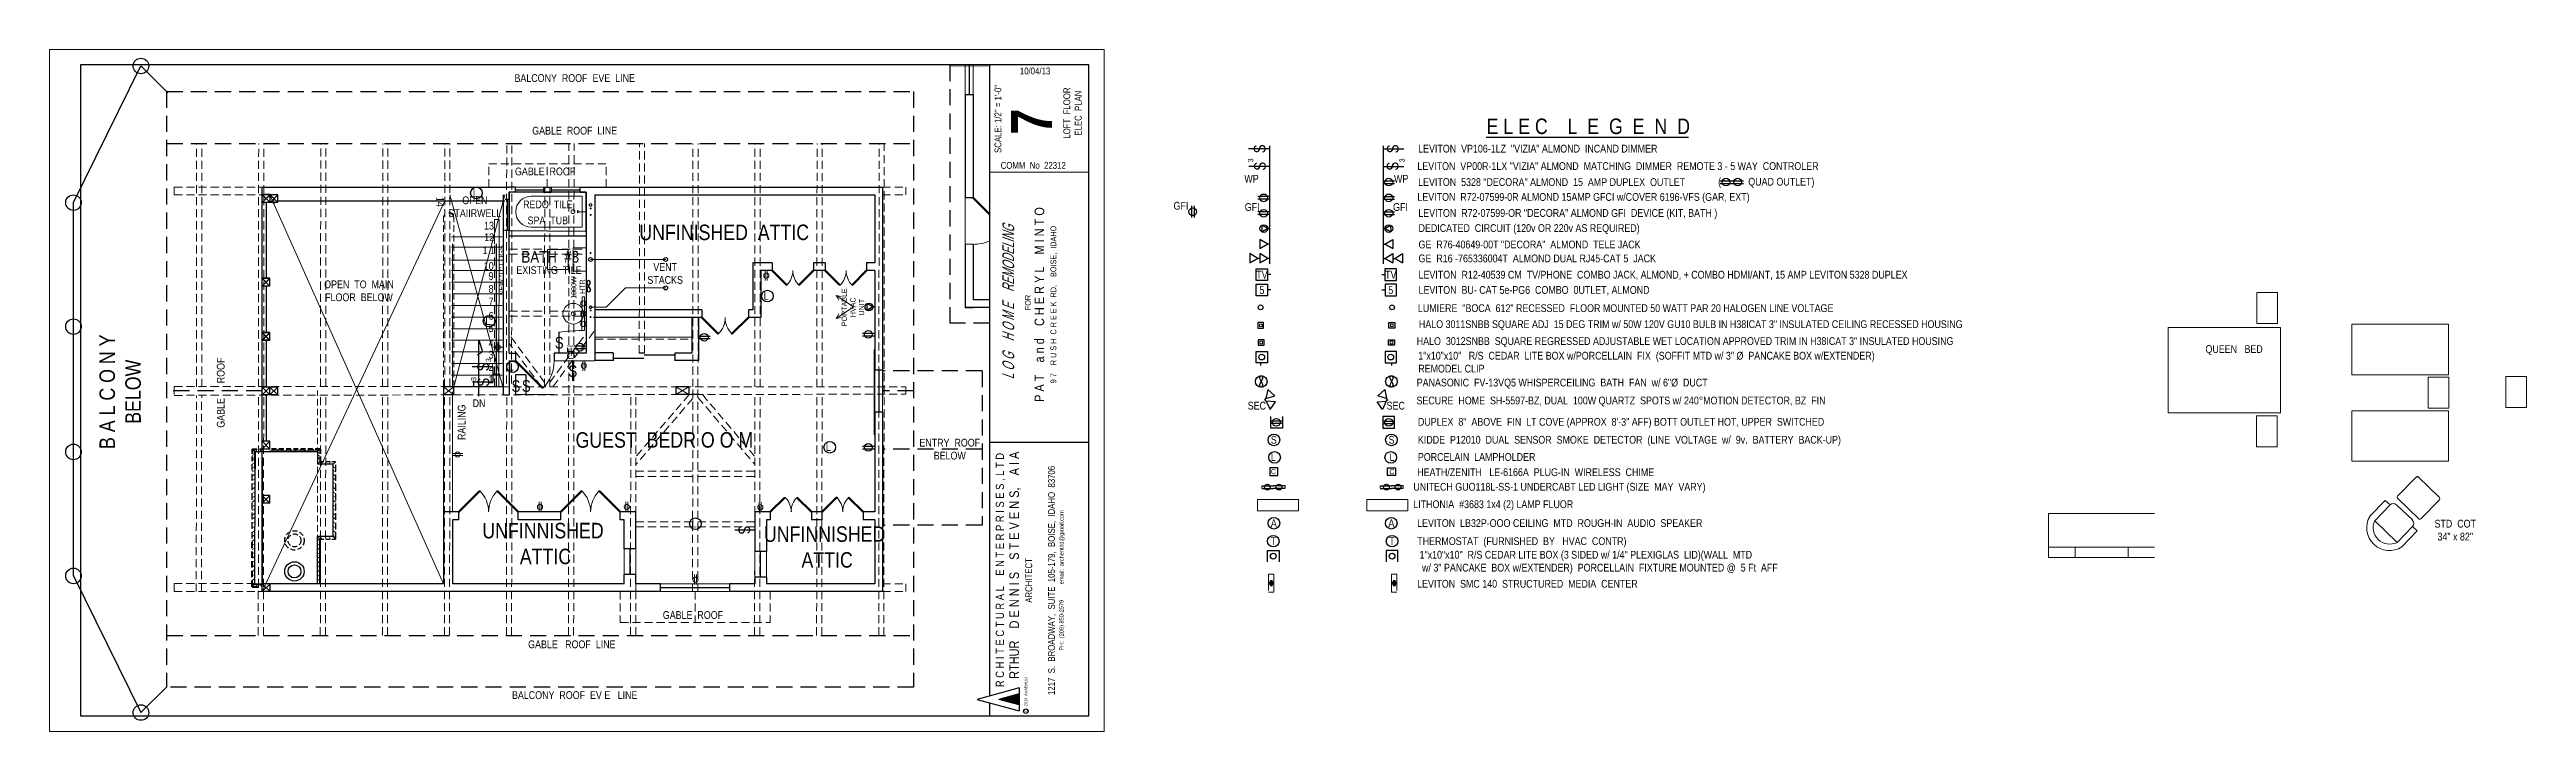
# Model space of a CAD drawing. Header units: inches. Extents: x 3662 to 8692, y -126 to 1283.
# Drawn here: x 3662 to 5579, y 356 to 884 of the extents above; entities that cross this region are included whole.
import ezdxf

# ---------------------------------------------------------------- set-up
doc = ezdxf.new("R2010")
doc.units = ezdxf.units.IN
doc.header["$MEASUREMENT"] = 0
doc.linetypes.add('HIDDEN', pattern=[0.375, 0.25, -0.125])
for name, color, linetype, lineweight in [('BUILT-INS', 36, 'Continuous', 20), ('DOORS', 7, 'Continuous', 60), ('ELEC', 6, 'Continuous', 30), ('ELEC SYMBOLS', 7, 'Continuous', 20), ('FLOOR BEAMS', 3, 'Continuous', 30), ('FLOORING', 7, 'Continuous', 20), ('FURNITURE', 33, 'Continuous', 9), ('HVAC', 1, 'Continuous', 20), ('MASONRY', 14, 'Continuous', 30), ('NEW FRAMING', 6, 'Continuous', 30), ('NEW FRAMMING', 6, 'Continuous', 30), ('PLUMBING', 5, 'Continuous', 20), ('ROOF', 7, 'HIDDEN', 30), ('ROOF FRAMING', 7, 'HIDDEN', 20), ('STAIRS', 7, 'Continuous', 20), ('WALL FRAMING', 7, 'Continuous', 30), ('WALLS', 7, 'Continuous', 30), ('WINDOWS', 5, 'Continuous', 30)]:
    doc.layers.add(name, color=color, linetype=linetype, lineweight=lineweight)
for name, color, linetype in [('ELECTRICAL', 1, 'Continuous'), ('LL_ELECTRICAL', 1, 'Continuous'), ('TEXT', 7, 'Continuous'), ('TEXT80', 15, 'Continuous'), ('TITLE BLOCK', 7, 'Continuous'), ('TITLE_BLOCK', 250, 'Continuous')]:
    doc.layers.add(name, color=color, linetype=linetype)
doc.styles.add('ARCH ENT', font='technical.ttf', dxfattribs={"height": 2})
doc.styles.add('ARCHENT', font='technical.ttf', dxfattribs={"height": 6})
doc.styles.add('EXIST', font='romans.shx', dxfattribs={"width": 0.75, "oblique": 20, "height": 12})

msp = doc.modelspace()

# ---------------------------------------------------------------- texts
at = {"layer": 'ELEC', "color": 7, "linetype": 'Continuous', "ltscale": 0.75, "char_height": 6, "attachment_point": 1, "style": 'ARCHENT'}
for s, insert in [('LUMIERE  "BOCA  612" RECESSED  FLOOR MOUNTED 50 WATT PAR 20 HALOGEN LINE VOLTAGE', (4721, 687.2)), ('HALO 3011SNBB SQUARE ADJ  15 DEG TRIM w/ 50W 120V GU10 BULB IN H38ICAT 3" INSULATED CEILING RECESSED HOUSING ', (4721.8, 674.8))]:
    msp.add_mtext(s, dxfattribs=dict(at, insert=insert))
at = {"layer": 'ELECTRICAL', "color": 7, "linetype": 'Continuous', "ltscale": 0.75, "attachment_point": 1, "style": 'ARCHENT'}
for s, insert, char_height in [('E L E C    L  E  G  E  N  D', (4774.1, 831), 12), ('LEVITON  VP106-1LZ  "VIZIA" ALMOND  INCAND DIMMER', (4721.2, 810.7), 6), ('LEVITON  VP00R-1LX "VIZIA" ALMOND  MATCHING  DIMMER  REMOTE 3 - 5 WAY  CONTROLER', (4720.6, 797.2), 6), ('LEVITON  R72-07599-0R ALMOND 15AMP GFCI w/COVER 6196-VFS (GAR, EXT)', (4720.6, 773.3), 6), ('LEVITON  5328 "DECORA" ALMOND  15  AMP DUPLEX  OUTLET', (4721.2, 784.8), 6), ('LEVITON  R72-07599-OR "DECORA" ALMOND GFI  DEVICE (KIT, BATH )', (4721.3, 760.9), 6), ('DEDICATED  CIRCUIT (120v OR 220v AS REQUIRED)', (4721.5, 749.2), 6), ('GE  R76-40649-00T "DECORA"  ALMOND  TELE JACK', (4721.5, 736.5), 6), ('GE  R16 -765336004T  ALMOND DUAL RJ45-CAT 5  JACK', (4721.5, 725.7), 6), ('LEVITON  R12-40539 CM  TV/PHONE  COMBO JACK, ALMOND, + COMBO HDMI/ANT, 15 AMP LEVITON 5328 DUPLEX', (4721.5, 713.1), 6), ('LEVITON  BU- CAT 5e-PG6  COMBO  0UTLET, ALMOND', (4721.5, 701.3), 6), ('1"x10"x10"   R/S  CEDAR  LITE BOX w/PORCELLAIN  FIX  (SOFFIT MTD w/ 3" %%C  PANCAKE BOX w/EXTENDER) \\PREMODEL CLIP', (4721.3, 650.4), 6), ('DUPLEX  8"  ABOVE  FIN  LT COVE (APPROX  8\'-3" AFF) BOTT OUTLET HOT, UPPER  SWITCHED', (4721, 599.2), 6), ('KIDDE  P12010  DUAL  SENSOR  SMOKE  DETECTOR  (LINE  VOLTAGE  w/  9v.  BATTERY  BACK-UP)', (4721, 585.3), 6), ('PORCELAIN  LAMPHOLDER', (4721, 572), 6), ('UNITECH GUO118L-SS-1 UNDERCABT LED LIGHT (SIZE  MAY  VARY)', (4717.5, 548.9), 6), ('LEVITON  LB32P-OOO CEILING  MTD  ROUGH-IN  AUDIO  SPEAKER', (4720.4, 520.8), 6), ('THERMOSTAT  (FURNISHED  BY   HVAC  CONTR)', (4720.5, 506.8), 6), ('1"x10"x10"  R/S CEDAR LITE BOX (3 SIDED w/ 1/4" PLEXIGLAS  LID)(WALL  MTD \\P w/ 3" PANCAKE  BOX w/EXTENDER)  PORCELLAIN  FIXTURE MOUNTED @  5 Ft  AFF', (4722.3, 496.3), 6), ('LEVITON  SMC 140  STRUCTURED  MEDIA  CENTER', (4720.4, 473.8), 6)]:
    msp.add_mtext(s, dxfattribs=dict(at, insert=insert, char_height=char_height))
at = {"layer": 'ELECTRICAL', "color": 1, "linetype": 'Continuous', "ltscale": 0.75, "char_height": 9, "width": 7.375, "style": 'ARCHENT'}
for insert, attachment_point, rotation in [((4603.2, 804.1), 7, 90), ((4697.1, 804.1), 1, 90), ((4603.4, 790.6), 7, 90), ((4696.9, 790.6), 1, 90), ((4002.4, 635.3), 7, 90), ((4002.6, 623.4), 7, 90), ((4002.6, 623.4), 7, 90), ((4195.2, 516), 7, 270)]:
    msp.add_mtext('S', dxfattribs=dict(at, insert=insert, attachment_point=attachment_point, rotation=rotation))
at = {"layer": 'ELECTRICAL', "color": 3, "linetype": 'Continuous', "ltscale": 0.75, "char_height": 6, "style": 'ARCHENT'}
for s, insert, width, attachment_point in [(' WP', (4597.8, 787.4), 9.75, 3), (' WP', (4702.5, 787.4), 9.75, 1), ('GFI', (4543.4, 766.5), 12.375, 3), ('GFI', (4598.5, 765.5), 12.375, 3), ('GFI', (4701.8, 765.5), 12.375, 1)]:
    msp.add_mtext(s, dxfattribs=dict(at, insert=insert, width=width, attachment_point=attachment_point))
at = {"layer": 'ELECTRICAL', "color": 1, "linetype": 'Continuous', "char_height": 4, "width": 4.125, "rotation": 90, "style": 'ARCHENT'}
for insert, attachment_point in [((4593.6, 797.1), 7), ((4706.7, 797.1), 1), ((4003.9, 642.4), 7), ((3992.5, 627.8), 7)]:
    msp.add_mtext('3', dxfattribs=dict(at, insert=insert, attachment_point=attachment_point))
at = {"layer": 'ELECTRICAL', "color": 1, "linetype": 'Continuous', "ltscale": 0.375, "char_height": 6, "width": 6.875, "style": 'ARCHENT'}
for s, insert, attachment_point in [('L', (3993.6, 776.5), 3), ('L', (4218.6, 696.7), 3), ('L', (4003.3, 677.2), 3), ('L', (4021.4, 641.9), 3), ('L', (4266.8, 579.6), 3), ('L', (4266.8, 579.6), 3), ('S', (4611.8, 585.3), 3), ('S', (4698.3, 585.3), 1), ('L', (4611, 571.9), 3), ('L', (4699, 571.9), 1), ('L', (4162.9, 520.4), 3), ('A', (4611.8, 520.8), 3), ('A', (4698.2, 520.8), 1)]:
    msp.add_mtext(s, dxfattribs=dict(at, insert=insert, attachment_point=attachment_point))
at = {"layer": 'ELECTRICAL', "color": 7, "linetype": 'Continuous', "ltscale": 0.75, "insert": (4953.3, 785.1), "char_height": 6, "width": 95.375, "attachment_point": 1, "style": 'ARCHENT'}
msp.add_mtext('(           QUAD OUTLET)  ', dxfattribs=at)
at = {"layer": 'ELECTRICAL', "color": 1, "linetype": 'Continuous', "ltscale": 0.75, "style": 'ARCHENT'}
for s, insert, char_height, width, attachment_point in [('TV', (4600.3, 710.1), 6, 8.875, 5), ('TV', (4700, 710.1), 6, 8.875, 5), ('S', (4053.2, 652.8), 9, 7.375, 7), ('S', (4063.7, 630.8), 9, 7.375, 7), ('S', (4019.7, 619.3), 9, 7.375, 7), ('S', (4027.7, 619.3), 9, 7.375, 7)]:
    msp.add_mtext(s, dxfattribs=dict(at, insert=insert, char_height=char_height, width=width, attachment_point=attachment_point))
at = {"layer": 'ELECTRICAL', "color": 1, "linetype": 'Continuous', "ltscale": 0.75, "char_height": 6, "attachment_point": 5, "style": 'ARCHENT'}
for insert in [(4600.3, 698.1), (4700, 698.1)]:
    msp.add_mtext('5', dxfattribs=dict(at, insert=insert))
at = {"layer": 'ELECTRICAL', "color": 3, "linetype": 'Continuous', "ltscale": 0.75, "insert": (4062.7, 655.9), "char_height": 6, "width": 12.375, "attachment_point": 3, "rotation": 90, "style": 'ARCHENT'}
msp.add_mtext('GFI', dxfattribs=at)
at = {"layer": 'ELECTRICAL', "color": 7, "linetype": 'Continuous', "ltscale": 0.375, "insert": (4719.9, 615.7), "char_height": 6, "attachment_point": 1, "style": 'ARCHENT'}
msp.add_mtext('SECURE  HOME  SH-5597-BZ, DUAL  100W QUARTZ  SPOTS w/ 240%%DMOTION DETECTOR, BZ  FIN', dxfattribs=at)
at = {"layer": 'ELECTRICAL', "color": 7, "linetype": 'Continuous', "ltscale": 0.375, "char_height": 6, "width": 26.375, "style": 'ARCHENT'}
for insert, attachment_point in [((4603.5, 611.7), 3), ((4696.8, 611.7), 1)]:
    msp.add_mtext('SEC', dxfattribs=dict(at, insert=insert, attachment_point=attachment_point))
at = {"layer": 'ELECTRICAL', "color": 3, "linetype": 'Continuous', "ltscale": 0.375, "char_height": 6, "width": 6.875, "style": 'ARCHENT'}
for insert, attachment_point in [((4611.3, 506.9), 3), ((4698.8, 506.9), 1)]:
    msp.add_mtext('T', dxfattribs=dict(at, insert=insert, attachment_point=attachment_point))
at = {"layer": 'HVAC', "insert": (4283.9, 684.9), "char_height": 4, "width": 360.062, "attachment_point": 5, "rotation": 90.0328, "style": 'ARCHENT'}
msp.add_mtext('PORTABLE \\PHVAC\\PUNIT', dxfattribs=at)
at = {"layer": 'LL_ELECTRICAL', "color": 7, "linetype": 'Continuous', "lineweight": 30, "ltscale": 0.75, "char_height": 6, "attachment_point": 1, "style": 'ARCHENT'}
for s, insert in [('HALO  3012SNBB  SQUARE REGRESSED ADJUSTABLE WET LOCATION APPROVED TRIM IN H38ICAT 3" INSULATED HOUSING ', (4720.1, 661.7)), ('PANASONIC  FV-13VQ5 WHISPERCEILING  BATH  FAN  w/ 6"%%C  DUCT', (4720.1, 629.6))]:
    msp.add_mtext(s, dxfattribs=dict(at, insert=insert))
at = {"layer": 'LL_ELECTRICAL', "color": 1, "linetype": 'HIDDEN', "ltscale": 0.75, "char_height": 4, "width": 6.938, "style": 'ARCHENT'}
for insert, attachment_point in [((4611.2, 559.7), 3), ((4698.9, 559.7), 1)]:
    msp.add_mtext('C', dxfattribs=dict(at, insert=insert, attachment_point=attachment_point))
at = {"layer": 'LL_ELECTRICAL', "color": 7, "linetype": 'HIDDEN', "ltscale": 0.75, "insert": (4720.5, 560.2), "char_height": 6, "attachment_point": 1, "style": 'ARCHENT'}
msp.add_mtext('HEATH/ZENITH   LE-6166A  PLUG-IN  WIRELESS  CHIME', dxfattribs=at)
at = {"layer": 'LL_ELECTRICAL', "color": 7, "linetype": 'HIDDEN', "lineweight": 9, "ltscale": 1.25, "insert": (4717.4, 535.4), "char_height": 6, "attachment_point": 1, "style": 'ARCHENT'}
msp.add_mtext('LITHONIA  #3683 1x4 (2) LAMP FLUOR', dxfattribs=at)
at = {"layer": 'TEXT80', "width": 360.062, "attachment_point": 5, "style": 'ARCHENT'}
for s, insert, char_height, rotation in [('{\\C7;BALCONY  ROOF  EVE  LINE}', (4068.6, 862.3), 6, 0.0328), ('{\\C7;GABLE  ROOF  LINE}', (4068.6, 821.6), 6, 0.0328), ('{\\C7;GABLE  ROOF}', (4045.7, 790), 6, 0.0328), ('{\\C7;14}', (3964.5, 766.5), 6, 270.0328), ('{\\C7;OPEN\\PSTAIIRWELL}', (3991.4, 762.7), 6, 0.0328), ('{\\C7;13}', (4002.3, 748), 6, 0.0328), ('{\\C7;UNFINISHED  ATTIC}', (4184.3, 742.8), 12, 0.0328), ('{\\C7;1 1}', (4002.1, 729.1), 6, 0.0328), ('{\\C7;12}', (4002.4, 739.1), 6, 0.0328), ('{\\C6;NEW "D" LOGS}', (4012, 713.3), 4, 90.0328), ('{\\C7;BATH  #3}', (4049.7, 723.9), 9, 0.0328), ('{\\C7;10}', (4002.1, 716.7), 6, 0.0328), ('{\\C7;9}', (4003.9, 709), 6, 0.0328), ('{\\C7;EXISTING  TILE}', (4048.7, 713.6), 6, 0.0328), ('{\\C7;VENT\\PSTACKS}', (4138.6, 711), 6, 0.0328), ('{\\C7;OPEN  TO  MAIN\\PFLOOR  BELOW}', (3901.7, 697.6), 6, 0.0328), ('{\\C7;8}', (4003.9, 699.1), 6, 0.0328), ('{\\C7;7}', (4003.9, 689.4), 6, 0.0328), ('{\\C7;5}', (4003.9, 668.6), 6, 0.0328), ('{\\C7;6}', (4003.9, 678.2), 6, 0.0328), ('{\\C7;B A L C O N Y\\PBELOW}', (3717, 619.5), 12, 90.0328), ('{\\C7;4}', (4003.9, 657), 6, 0.0328), ('{\\C7;QUEEN   BED}', (5352.5, 651.7), 6, 0.0328), ('{\\C7;GABLE      ROOF}', (3794.8, 618.8), 6, 90.0328), ('{\\C7;3}', (4003.9, 648.1), 6, 0.0328), ('{\\C7;2}', (4003.9, 638.6), 6, 0.0328), ('{\\C7;1}', (4003.9, 629), 6, 0.0328), ('{\\C7;RAILING}', (3981.2, 595.9), 6, 90.0328), ('{\\C7;GUEST  BEDR O O M}', (4138, 582.1), 12, 0.0328), ('{\\C7;ENTRY  ROOF\\PBELOW}', (4358.8, 575), 6, 0.0328), ('{\\C7;UNFINNISHED\\P ATTIC}', (4044.1, 501.9), 12, 0.0328), ('{\\C7;STD  COT\\P34" x 82"}', (5523.6, 512.3), 6, 0.0328), ('{\\C7;UNFINNISHED\\P ATTIC}', (4262, 499.2), 12, 0.0328), ('{\\C7;GABLE  ROOF}', (4160.1, 446.6), 6, 0.0328), ('{\\C7;GABLE   ROOF  LINE}', (4066.4, 423.9), 6, 0.0328), ('{\\C7;BALCONY  ROOF  EV E   LINE}', (4068.6, 384.6), 6, 0.0328)]:
    msp.add_mtext(s, dxfattribs=dict(at, insert=insert, char_height=char_height, rotation=rotation))
at = {"layer": 'TEXT80', "color": 1, "char_height": 6, "width": 360.062, "attachment_point": 5, "rotation": 0.0328, "style": 'ARCHENT'}
for s, insert in [('{\\C3;REDO  TILE}', (4047.8, 764.5)), ('{\\C7;SPA  TUB}', (4047.8, 752.1))]:
    msp.add_mtext(s, dxfattribs=dict(at, insert=insert))
at = {"layer": 'TEXT80', "color": 9, "insert": (4071.2, 700.1), "char_height": 4, "width": 360.062, "attachment_point": 5, "rotation": 90.0328, "style": 'ARCHENT'}
msp.add_mtext('\\A1;{\\C7;1000W \\P HTR}', dxfattribs=at)
at = {"layer": 'TEXT80', "color": 7, "insert": (3994.6, 610.6), "char_height": 6, "width": 360.062, "attachment_point": 5, "rotation": 0.0328, "style": 'ARCHENT'}
msp.add_mtext('{\\C7;DN}', dxfattribs=at)
at = {"layer": 'TITLE BLOCK', "color": 7, "linetype": 'Continuous', "lineweight": 30, "ltscale": 0.5, "char_height": 5.276, "attachment_point": 5, "style": 'ARCH ENT'}
for s, insert in [('\\A1;10/04/13', (4424.8, 867.8)), ('COMM  No  22312', (4423.4, 794.7))]:
    msp.add_mtext(s, dxfattribs=dict(at, insert=insert))
at = {"layer": 'TITLE BLOCK', "color": 7, "linetype": 'Continuous', "lineweight": 30, "ltscale": 0.5, "rotation": 90, "style": 'ARCH ENT'}
for s, insert, char_height, attachment_point in [('SCALE: 1/2" = 1\'-0"  ', (4396.1, 830.7), 5.276, 5), ('LOFT  FLOOR\\PELEC  PLAN', (4453.8, 835.2), 5.276, 5), ('{\\fTechnical|b1|i0|c0|p34;7}', (4406.3, 828.7), 31.653, 2), ('\\P{\\H0.3769x;  FOR\\P\\H1.644x;P A T    a n d    C H E R Y L    M I N T O\\P\\H0.6083x;9 7    R U S H  C R E E K  RD,    BOISE,  IDAHO}', (4419.6, 687), 11.901, 5), ('        R C H I T E C T U R A L    E N T E R P R I S E S , L T D\\P{\\H1.167x;          RTHUR    D E N N I S    S T E V E N S,    A I A\\P\\H0.7145x;ARCHITECT\\P\\P1217  S.  BROADWAY,  SUITE  105-179,  BOISE,  IDAHO  83706\\P\\H0.5999x;PH:  (208) 850-2579          email:  archentltd@gmail.com}', (4394.4, 473.4), 6.331, 2)]:
    msp.add_mtext(s, dxfattribs=dict(at, insert=insert, char_height=char_height, attachment_point=attachment_point))
at = {"layer": 'TITLE BLOCK', "color": 7, "linetype": 'Continuous', "lineweight": 9, "ltscale": 50, "insert": (4399.6, 688.9), "char_height": 9, "width": 201.5, "attachment_point": 2, "rotation": 90, "style": 'EXIST'}
msp.add_mtext('{\\fTechnical|b0|i0|c0|p34;L O G    H O M E    REMODELING}', dxfattribs=at)
at = {"layer": 'TITLE BLOCK', "color": 7, "linetype": 'HIDDEN', "insert": (4416.6, 371.6), "char_height": 2.098, "width": 29.5, "attachment_point": 1, "rotation": 90, "style": 'ARCHENT'}
msp.add_mtext('C   2013  ArchEntLtd', dxfattribs=at)

# ---------------------------------------------------------------- hatches: boundary and pattern name
at = {"layer": 'TITLE_BLOCK', "linetype": 'Continuous', "ltscale": 0.5}
msp.add_hatch(color=1, dxfattribs=at).paths.add_polyline_path([(4412.4, 385.6), (4396.8, 381.3), (4412.4, 377.1)])

# ---------------------------------------------------------------- linework, layer by layer
at = {"layer": 'BUILT-INS', "lineweight": 20, "ltscale": 25}
msp.add_line((4084.5, 661.7), (4159.1, 661.7), dxfattribs=at)
at = {"layer": 'BUILT-INS', "linetype": 'HIDDEN', "lineweight": 20, "ltscale": 25}
msp.add_line((4084.5, 660.2), (4159.1, 660.2), dxfattribs=at)
at = {"layer": 'BUILT-INS', "linetype": 'Continuous', "ltscale": 25}
for p, q in [((5209, 525.1), (5291, 525.1)), ((5209, 525.1), (5209, 491.1)), ((5209, 499.1), (5291, 499.1)), ((5229.5, 499.1), (5229.5, 491.1)), ((5270.5, 499.1), (5270.5, 491.1)), ((5209, 491.1), (5291, 491.1))]:
    msp.add_line(p, q, dxfattribs=at)
at = {"layer": 'DOORS', "ltscale": 15}
for p, q in [((4376.8, 769.6), (4389.7, 756.8)), ((4232.7, 702), (4221.4, 713.4)), ((4253.4, 713.4), (4242.1, 702)), ((4273.7, 702), (4262.4, 713.4)), ((4294.5, 713.4), (4283.2, 702.1)), ((3995.3, 542.7), (3979, 526.4)), ((4025, 526.4), (4008.7, 542.7)), ((4074.2, 542.7), (4057.9, 526.4)), ((4103.9, 526.4), (4087.6, 542.7)), ((4231.2, 537.7), (4219.8, 526.4)), ((4251.8, 526.4), (4240.5, 537.7)), ((4271.3, 537.8), (4260, 526.5)), ((4291.8, 526.4), (4280.5, 537.7))]:
    msp.add_line(p, q, dxfattribs=at)
at = {"layer": 'DOORS', "linetype": 'Continuous', "ltscale": 15}
for p, q in [((4167, 676.9), (4179.7, 664.2)), ((4190.3, 664.2), (4203, 676.9))]:
    msp.add_line(p, q, dxfattribs=at)
at = {"layer": 'DOORS', "color": 7, "linetype": 'Continuous', "ltscale": 15}
msp.add_line((4022.7, 643.4), (4044, 622.2), dxfattribs=at)
at = {"layer": 'DOORS', "lineweight": 9, "ltscale": 15}
msp.add_arc((4376.8, 769.6), 36, 270, 290.9479, dxfattribs=at)
at = {"layer": 'DOORS', "linetype": 'Continuous', "lineweight": 5, "ltscale": 15}
for centre, start, end in [((4167, 676.9), 315, 0), ((4203, 676.9), 180, 225)]:
    msp.add_arc(centre, 18, start, end, dxfattribs=at)
at = {"layer": 'DOORS', "color": 7, "linetype": 'Continuous', "lineweight": 5, "ltscale": 15}
msp.add_arc((4022.7, 643.4), 30, 315, 0, dxfattribs=at)
at = {"layer": 'ELEC', "color": 1, "lineweight": 20, "ltscale": 15}
for p, q in [((4216.1, 705.6), (4216.1, 713.4)), ((4217.6, 705.6), (4217.6, 713.4)), ((4074.9, 635.8), (4074.9, 643.6)), ((4076.4, 635.8), (4076.4, 643.6)), ((3974.2, 571.6), (3982, 571.6)), ((3974.2, 570.1), (3982, 570.1)), ((4041.1, 526.5), (4041.1, 534.3)), ((4042.6, 526.5), (4042.6, 534.3)), ((4108.2, 526.5), (4108.2, 534.3)), ((4109.7, 526.5), (4109.7, 534.3)), ((4211.4, 526.3), (4211.4, 534.1)), ((4212.9, 526.3), (4212.9, 534.1)), ((4161.3, 470.2), (4161.3, 478)), ((4162.8, 470.2), (4162.8, 478))]:
    msp.add_line(p, q, dxfattribs=at)
at = {"layer": 'ELEC', "lineweight": 20, "ltscale": 15}
for p, q in [((4013.1, 654), (4005.3, 654)), ((4009.2, 650.1), (4009.2, 657.9))]:
    msp.add_line(p, q, dxfattribs=at)
at = {"layer": 'ELEC', "color": 1, "linetype": 'Continuous', "ltscale": 0.75}
for p, q in [((4599.4, 639.8), (4599.4, 642)), ((4700.8, 639.8), (4700.8, 642))]:
    msp.add_line(p, q, dxfattribs=at)
at = {"layer": 'ELEC', "color": 20, "linetype": 'Continuous', "ltscale": 50}
for points in [[(4601.6, 673.1), (4597.1, 673.1), (4597.1, 668.8), (4601.6, 668.8)], [(4698.6, 673.1), (4703.2, 673.1), (4703.2, 668.8), (4698.6, 668.8)]]:
    msp.add_lwpolyline(points, close=True, dxfattribs=at)
at = {"layer": 'ELEC', "color": 20, "linetype": 'Continuous', "lineweight": 20, "ltscale": 50}
for points in [[(4600.4, 671.9), (4598.4, 671.9), (4598.4, 669.9), (4600.4, 669.9)], [(4699.8, 671.9), (4701.8, 671.9), (4701.8, 669.9), (4699.8, 669.9)]]:
    msp.add_lwpolyline(points, close=True, dxfattribs=at)
at = {"layer": 'ELEC', "color": 5, "linetype": 'Continuous', "ltscale": 50}
for points in [[(4602, 659.8), (4597.4, 659.8), (4597.4, 655.5), (4602, 655.5)], [(4698.3, 659.8), (4702.8, 659.8), (4702.8, 655.5), (4698.3, 655.5)]]:
    msp.add_lwpolyline(points, close=True, dxfattribs=at)
at = {"layer": 'ELEC', "color": 5, "linetype": 'Continuous', "lineweight": 20, "ltscale": 50}
for points in [[(4600.8, 658.6), (4598.7, 658.6), (4598.7, 656.6), (4600.8, 656.6)], [(4699.5, 658.6), (4701.5, 658.6), (4701.5, 656.6), (4699.5, 656.6)]]:
    msp.add_lwpolyline(points, close=True, dxfattribs=at)
at = {"layer": 'ELEC', "color": 1, "lineweight": 20, "ltscale": 15}
for centre in [(4216.9, 709.4), (4075.6, 639.6), (3978, 570.9), (4041.8, 530.3), (4108.9, 530.3), (4212.2, 530.1), (4162.1, 474)]:
    msp.add_circle(centre, 2, dxfattribs=at)
at = {"layer": 'ELEC', "color": 1, "linetype": 'Continuous', "ltscale": 0.125}
for centre in [(4599.3, 684.8), (4701, 684.8)]:
    msp.add_circle(centre, 1.88, dxfattribs=at)
at = {"layer": 'ELEC', "lineweight": 20, "ltscale": 15}
msp.add_circle((4009.2, 654), 2, dxfattribs=at)
at = {"layer": 'ELEC SYMBOLS', "color": 1, "linetype": 'Continuous', "lineweight": 20, "ltscale": 150}
for p, q in [((4074.3, 692.9), (4074.1, 666.9)), ((4074.3, 692.9), (4076.3, 692.9)), ((4076.3, 692.9), (4076.3, 666.9)), ((4074.1, 666.9), (4076.1, 666.9))]:
    msp.add_line(p, q, dxfattribs=at)
at = {"layer": 'ELEC SYMBOLS', "color": 7, "ltscale": 15}
for p, q in [((4609.5, 478.2), (4605.5, 478.2)), ((4609.5, 464.2), (4605.5, 464.2)), ((4700.5, 478.2), (4704.6, 478.2)), ((4700.5, 464.2), (4704.6, 464.2))]:
    msp.add_line(p, q, dxfattribs=at)
at = {"layer": 'ELEC SYMBOLS', "color": 7, "linetype": 'HIDDEN', "lineweight": 9, "ltscale": 50}
for p, q in [((4605.5, 478.2), (4605.5, 464.2)), ((4704.6, 478.2), (4704.6, 464.2))]:
    msp.add_line(p, q, dxfattribs=at)
at = {"layer": 'ELEC SYMBOLS', "color": 7}
for p, q in [((4609.5, 464.2), (4609.5, 478.2)), ((4700.5, 464.2), (4700.5, 478.2))]:
    msp.add_line(p, q, dxfattribs=at)
at = {"layer": 'ELEC SYMBOLS', "color": 1, "linetype": 'Continuous', "lineweight": 20, "ltscale": 150}
for centre in [(4075.3, 687.9), (4075.3, 679.9), (4075.3, 671.9)]:
    msp.add_circle(centre, 2, dxfattribs=at)
at = {"layer": 'ELEC SYMBOLS', "color": 1, "ltscale": 25}
msp.add_open_spline([(4056.6, 665.6), (4062, 666.4), (4068.1, 666.7), (4074.1, 666.9)], degree=3, dxfattribs=at)
at = {"layer": 'ELECTRICAL', "color": 1, "linetype": 'Continuous', "ltscale": 0.75}
for p, q in [((4606, 807.5), (4590, 807.5)), ((4606.2, 809.9), (4606.2, 718.4)), ((4694, 809.9), (4694, 718.4)), ((4694.2, 807.5), (4710.2, 807.5)), ((4606.2, 794), (4590.2, 794)), ((4694.1, 794), (4710.1, 794)), ((4694, 782.7), (4703, 782.7)), ((4694, 780.7), (4703, 780.7)), ((4954.9, 782.7), (4963.9, 782.7)), ((4954.9, 780.7), (4963.9, 780.7)), ((4963.9, 782.7), (4972.9, 782.7)), ((4963.9, 780.7), (4972.9, 780.7)), ((4600.3, 748.4), (4600.3, 743.2)), ((4604.8, 745.8), (4600.3, 748.4)), ((4695.5, 745.8), (4699.9, 748.4)), ((4699.9, 748.4), (4700, 743.2)), ((4604.8, 745.8), (4600.3, 743.2)), ((4606.2, 745.8), (4604.8, 745.8)), ((4694.1, 745.8), (4695.5, 745.8)), ((4695.5, 745.8), (4700, 743.2)), ((4597.2, 722.7), (4591, 726.4)), ((4591, 726.4), (4591, 719.2)), ((4597.2, 722.7), (4591, 726.4)), ((4597.2, 722.7), (4591, 719.2)), ((4595.8, 705.7), (4595.8, 714.6)), ((4595.8, 714.6), (4604.7, 714.6)), ((4598.6, 722.7), (4597.2, 722.7)), ((4604.8, 722.7), (4598.6, 726.4)), ((4598.6, 726.4), (4598.6, 719.2)), ((4604.8, 722.7), (4598.6, 726.4)), ((4604.8, 722.7), (4598.6, 719.2)), ((4604.7, 714.6), (4604.7, 710.2)), ((4607.2, 710.2), (4604.7, 710.2)), ((4604.7, 710.2), (4604.7, 705.7)), ((4606.2, 722.7), (4604.8, 722.7)), ((4693, 710.2), (4695.6, 710.2)), ((4694.1, 722.7), (4695.5, 722.7)), ((4695.5, 722.7), (4701.7, 726.4)), ((4695.5, 722.7), (4701.7, 726.4)), ((4695.5, 722.7), (4701.7, 719.2)), ((4704.5, 714.6), (4695.5, 714.6)), ((4695.5, 714.6), (4695.5, 710.2)), ((4695.5, 710.2), (4695.5, 705.7)), ((4701.6, 722.7), (4703.1, 722.7)), ((4701.7, 726.4), (4701.7, 719.2)), ((4703.1, 722.7), (4709.2, 726.4)), ((4703.1, 722.7), (4709.2, 726.4)), ((4703.1, 722.7), (4709.2, 719.2)), ((4704.5, 705.7), (4704.5, 714.6)), ((4709.2, 726.4), (4709.2, 719.2)), ((4604.7, 705.7), (4595.8, 705.7)), ((4595.8, 693.7), (4595.8, 702.7)), ((4595.8, 702.7), (4604.7, 702.7)), ((4604.7, 693.7), (4595.8, 693.7)), ((4604.7, 702.7), (4604.7, 698.3)), ((4607.2, 698.3), (4604.7, 698.3)), ((4604.7, 698.3), (4604.7, 693.7)), ((4693, 698.3), (4695.6, 698.3)), ((4695.5, 705.7), (4704.5, 705.7)), ((4704.5, 702.7), (4695.6, 702.7)), ((4695.6, 702.7), (4695.6, 698.3)), ((4695.6, 698.3), (4695.6, 693.7)), ((4695.6, 693.7), (4704.5, 693.7)), ((4704.5, 693.7), (4704.5, 702.7)), ((4294.7, 687.7), (4294.7, 682.5)), ((4299.2, 685.1), (4294.7, 687.7)), ((4299.2, 685.1), (4294.7, 682.5)), ((4300.6, 685.1), (4299.2, 685.1)), ((4056.6, 650), (4056.6, 666)), ((4164.3, 662.6), (4173.3, 662.6)), ((4164.3, 660.6), (4173.3, 660.6)), ((4291.3, 664.9), (4300.3, 664.9)), ((4291.3, 662.9), (4300.3, 662.9)), ((4005.3, 638.7), (3989.3, 638.7)), ((4005.4, 626.8), (4005.4, 638.7)), ((4009.5, 632.8), (4005.4, 632.8)), ((4030.8, 632.7), (4022.8, 632.7)), ((4023.1, 616.5), (4023.1, 632.5)), ((4031.1, 616.5), (4031.1, 632.5)), ((4067.1, 628), (4067.1, 644)), ((4005.4, 626.8), (3989.5, 626.8)), ((4005.4, 626.8), (3989.5, 626.8)), ((4601.1, 629.9), (4598.4, 625.1)), ((4598.4, 629.9), (4601.1, 624.9)), ((4699.2, 629.9), (4701.9, 625.1)), ((4701.9, 629.9), (4699.2, 624.9)), ((4607.3, 591.2), (4607.3, 600.2)), ((4616.2, 600.2), (4616.2, 595.8)), ((4616.2, 595.8), (4616.2, 591.2)), ((4693.9, 600.2), (4693.9, 595.8)), ((4702.8, 600.2), (4693.9, 600.2)), ((4693.9, 595.8), (4693.9, 591.2)), ((4702.8, 591.2), (4702.8, 600.2)), ((4291.3, 577.3), (4300.3, 577.3)), ((4291.3, 575.3), (4300.3, 575.3)), ((4616.2, 591.2), (4607.3, 591.2)), ((4693.9, 591.2), (4702.8, 591.2)), ((4192.4, 512.6), (4208.4, 512.6)), ((4607, 473.5), (4607, 469)), ((4608, 473.5), (4608, 469)), ((4702.1, 473.5), (4702.1, 469)), ((4703.1, 473.5), (4703.1, 469))]:
    msp.add_line(p, q, dxfattribs=at)
at = {"layer": 'ELECTRICAL', "color": 3, "linetype": 'Continuous', "ltscale": 0.75}
for p, q in [((4606.2, 770.6), (4597.2, 770.6)), ((4606.2, 768.6), (4597.2, 768.6)), ((4694, 770.6), (4703, 770.6)), ((4694, 768.6), (4703, 768.6)), ((4545.8, 763.3), (4545.8, 754.3)), ((4547.8, 763.3), (4547.8, 754.3)), ((4606.2, 758.7), (4597.2, 758.7)), ((4606.2, 756.7), (4597.2, 756.7)), ((4694, 758.7), (4703, 758.7)), ((4694, 756.7), (4703, 756.7)), ((4068.3, 655), (4077.3, 655)), ((4068.3, 653), (4077.3, 653))]:
    msp.add_line(p, q, dxfattribs=at)
at = {"layer": 'ELECTRICAL', "color": 1, "linetype": 'Continuous', "ltscale": 0.375}
for p, q in [((4600.3, 748.4), (4600.3, 743.2)), ((4604.8, 745.8), (4600.3, 748.4)), ((4695.5, 745.8), (4699.9, 748.4)), ((4699.9, 748.4), (4700, 743.2)), ((4600.3, 743.2), (4604.8, 745.8)), ((4700, 743.2), (4695.5, 745.8)), ((4591, 726.4), (4591, 719.2)), ((4597.2, 722.7), (4591, 726.4)), ((4591, 719.2), (4597.2, 722.7)), ((4598.6, 726.4), (4598.6, 719.2)), ((4604.8, 722.7), (4598.6, 726.4)), ((4598.6, 719.2), (4604.8, 722.7)), ((4695.5, 722.7), (4701.7, 726.4)), ((4701.7, 719.2), (4695.5, 722.7)), ((4701.7, 726.4), (4701.7, 719.2)), ((4703.1, 722.7), (4709.2, 726.4)), ((4709.2, 719.2), (4703.1, 722.7)), ((4709.2, 726.4), (4709.2, 719.2)), ((4294.7, 687.7), (4294.7, 682.5)), ((4299.2, 685.1), (4294.7, 687.7)), ((4294.7, 682.5), (4299.2, 685.1))]:
    msp.add_line(p, q, dxfattribs=at)
at = {"layer": 'ELECTRICAL', "color": 7, "linetype": 'Continuous', "ltscale": 0.375}
for p, q in [((4598.6, 737.4), (4598.6, 730.3)), ((4604.8, 733.8), (4598.6, 737.4)), ((4598.6, 730.3), (4604.8, 733.8)), ((4695.5, 733.8), (4701.7, 737.4)), ((4701.7, 730.3), (4695.5, 733.8)), ((4701.7, 737.4), (4701.7, 730.3)), ((4604.9, 621.1), (4603.4, 614.2)), ((4603.4, 614.2), (4610.2, 616.3)), ((4610.2, 616.3), (4604.9, 621.1)), ((4690, 616.3), (4695.4, 621.1)), ((4696.8, 614.2), (4690, 616.3)), ((4695.4, 621.1), (4696.8, 614.2)), ((4610.8, 611.6), (4603.7, 612.2)), ((4603.7, 612.2), (4606.7, 605.7)), ((4606.7, 605.7), (4610.8, 611.6)), ((4689.4, 611.6), (4696.5, 612.2)), ((4693.5, 605.7), (4689.4, 611.6)), ((4696.5, 612.2), (4693.5, 605.7))]:
    msp.add_line(p, q, dxfattribs=at)
at = {"layer": 'ELECTRICAL', "color": 7, "linetype": 'Continuous', "ltscale": 0.75}
for p, q in [((4604.8, 733.8), (4598.6, 737.4)), ((4598.6, 737.4), (4598.6, 730.3)), ((4604.8, 733.8), (4598.6, 737.4)), ((4604.8, 733.8), (4598.6, 730.3)), ((4606.2, 733.8), (4604.8, 733.8)), ((4694.1, 733.8), (4695.5, 733.8)), ((4695.5, 733.8), (4701.7, 737.4)), ((4695.5, 733.8), (4701.7, 737.4)), ((4695.5, 733.8), (4701.7, 730.3)), ((4701.7, 737.4), (4701.7, 730.3)), ((4078.1, 698.8), (4080.8, 703.7)), ((4080.8, 698.8), (4078.1, 703.5)), ((4602.6, 613), (4603.4, 614.2)), ((4697.7, 613), (4696.8, 614.2)), ((4602.6, 613), (4603.7, 612.2)), ((4697.7, 613), (4696.5, 612.2))]:
    msp.add_line(p, q, dxfattribs=at)
at = {"layer": 'ELECTRICAL', "color": 7, "linetype": 'Continuous', "lineweight": 30, "ltscale": 0.75}
for p, q in [((4595.8, 650.7), (4604.7, 650.7)), ((4595.8, 641.8), (4595.8, 650.7)), ((4604.7, 641.8), (4595.8, 641.8)), ((4604.7, 650.7), (4604.7, 646.3)), ((4604.7, 646.3), (4604.7, 641.8)), ((4695.6, 650.7), (4695.6, 646.3)), ((4704.5, 650.7), (4695.6, 650.7)), ((4695.6, 646.3), (4695.6, 641.8)), ((4695.6, 641.8), (4704.5, 641.8)), ((4704.5, 641.8), (4704.5, 650.7))]:
    msp.add_line(p, q, dxfattribs=at)
at = {"layer": 'ELECTRICAL', "color": 4, "linetype": 'Continuous', "lineweight": 30, "ltscale": 0.75}
for p, q in [((3990.2, 628), (3990.2, 623.5)), ((4604.6, 496.6), (4613.6, 496.6)), ((4604.6, 487.7), (4604.6, 496.6)), ((4613.6, 496.6), (4613.6, 492.2)), ((4613.6, 492.2), (4613.6, 487.7)), ((4696.5, 496.6), (4696.5, 492.2)), ((4705.5, 496.6), (4696.5, 496.6)), ((4696.5, 492.2), (4696.5, 487.7)), ((4705.5, 487.7), (4705.5, 496.6))]:
    msp.add_line(p, q, dxfattribs=at)
at = {"layer": 'ELECTRICAL', "color": 6, "linetype": 'HIDDEN', "lineweight": 9, "ltscale": 0.75}
for p, q in [((4600.3, 546.7), (4600.3, 544.7)), ((4618.3, 546.7), (4618.3, 544.7)), ((4691.7, 546.7), (4691.7, 544.7)), ((4709.7, 546.7), (4709.7, 544.7))]:
    msp.add_line(p, q, dxfattribs=at)
at = {"layer": 'ELECTRICAL', "color": 6, "linetype": 'Continuous', "ltscale": 0.75}
for p, q in [((4600.3, 546.7), (4609.3, 546.7)), ((4600.3, 544.7), (4609.3, 544.7)), ((4618.3, 546.7), (4609.3, 546.7)), ((4618.3, 544.7), (4609.3, 544.7)), ((4691.7, 546.7), (4700.7, 546.7)), ((4691.7, 544.7), (4700.7, 544.7)), ((4709.7, 546.7), (4700.7, 546.7)), ((4709.7, 544.7), (4700.7, 544.7))]:
    msp.add_line(p, q, dxfattribs=at)
at = {"layer": 'ELECTRICAL', "color": 1, "linetype": 'Continuous', "ltscale": 0.75}
for centre, radius in [((3992.6, 773.4), 4.48), ((4698.5, 781.8), 2.98), ((4959.4, 781.8), 2.98), ((4968.4, 781.8), 2.98), ((4601.8, 745.8), 2.98), ((4698.5, 745.8), 2.98), ((4217.7, 693.6), 4.48), ((4002.4, 674.1), 4.48), ((4296.2, 685.1), 2.98), ((4168.8, 661.7), 2.98), ((4295.8, 663.9), 2.98), ((4020.5, 638.8), 4.48), ((4599.8, 627.4), 4.48), ((4700.5, 627.4), 4.48), ((4265.9, 576.5), 4.48), ((4265.9, 576.5), 4.48), ((4295.8, 576.4), 2.98), ((4609.6, 582.2), 4.48), ((4700.5, 582.2), 4.48), ((4610.1, 568.7), 4.48), ((4700, 568.7), 4.48), ((4162, 517.3), 4.48), ((4609.6, 517.7), 4.48), ((4700.4, 517.7), 4.48), ((4607.5, 471.2), 1.49), ((4702.6, 471.2), 1.49)]:
    msp.add_circle(centre, radius, dxfattribs=at)
at = {"layer": 'ELECTRICAL', "color": 3, "linetype": 'Continuous', "ltscale": 0.75}
for centre, radius in [((4601.7, 769.6), 2.98), ((4698.5, 769.6), 2.98), ((4546.8, 758.8), 2.98), ((4601.7, 757.7), 2.98), ((4698.5, 757.7), 2.98), ((4072.8, 654), 2.98), ((4609.1, 503.8), 4.48), ((4701, 503.8), 4.48)]:
    msp.add_circle(centre, radius, dxfattribs=at)
at = {"layer": 'ELECTRICAL', "color": 7, "linetype": 'Continuous', "ltscale": 0.75}
for centre in [(4600.2, 646.3), (4700, 646.3)]:
    msp.add_circle(centre, 2.23, dxfattribs=at)
at = {"layer": 'ELECTRICAL', "color": 6, "linetype": 'Continuous', "ltscale": 0.75}
for centre in [(4604.5, 545.7), (4613.5, 545.7), (4696.6, 545.7), (4705.6, 545.7)]:
    msp.add_circle(centre, 2.23, dxfattribs=at)
at = {"layer": 'ELECTRICAL', "color": 4, "linetype": 'Continuous', "lineweight": 30, "ltscale": 0.75}
for centre in [(4609.1, 492.2), (4701, 492.2)]:
    msp.add_circle(centre, 2.23, dxfattribs=at)
at = {"layer": 'ELECTRICAL', "color": 7, "linetype": 'Continuous', "ltscale": 0.75}
for centre, radius, start, end in [((4079.4, 704.1), 1.41, 347.0012, 201.1622), ((4079.5, 698.3), 1.43, 159.6746, 20.3254)]:
    msp.add_arc(centre, radius, start, end, dxfattribs=at)
at = {"layer": 'ELECTRICAL', "color": 1, "linetype": 'Continuous', "ltscale": 0.75}
for centre, radius, start, end in [((4599.7, 630.4), 1.43, 339.6746, 200.3254), ((4599.7, 624.6), 1.41, 158.8378, 12.9988), ((4700.5, 630.4), 1.43, 339.6746, 200.3254), ((4700.5, 624.6), 1.41, 167.0012, 21.1622)]:
    msp.add_arc(centre, radius, start, end, dxfattribs=at)
for points in [[(4604.8, 745.8), (4600.3, 748.4), (4600.3, 743.2), (4604.8, 745.8)], [(4695.5, 745.8), (4699.9, 748.4), (4700, 743.2), (4695.5, 745.8)], [(4597.2, 722.7), (4591, 726.4), (4591, 719.2), (4597.2, 722.7)], [(4597.2, 722.7), (4592.8, 725.3), (4592.7, 720.2), (4597.2, 722.7)], [(4604.8, 722.7), (4598.6, 726.4), (4598.6, 719.2), (4604.8, 722.7)], [(4604.8, 722.7), (4600.3, 725.3), (4600.3, 720.2), (4604.8, 722.7)], [(4695.5, 722.7), (4701.7, 726.4), (4701.7, 719.2), (4695.5, 722.7)], [(4695.5, 722.7), (4699.9, 725.3), (4700, 720.2), (4695.5, 722.7)], [(4703.1, 722.7), (4709.2, 726.4), (4709.2, 719.2), (4703.1, 722.7)], [(4703.1, 722.7), (4707.5, 725.3), (4707.5, 720.2), (4703.1, 722.7)], [(4299.2, 685.1), (4294.7, 687.7), (4294.7, 682.5), (4299.2, 685.1)]]:
    msp.add_solid(points, dxfattribs=at)
at = {"layer": 'ELECTRICAL', "color": 7, "linetype": 'Continuous', "ltscale": 0.75}
for points in [[(4604.8, 733.8), (4598.6, 737.4), (4598.6, 730.3), (4604.8, 733.8)], [(4604.8, 733.8), (4600.3, 736.4), (4600.3, 731.2), (4604.8, 733.8)], [(4695.5, 733.8), (4701.7, 737.4), (4701.7, 730.3), (4695.5, 733.8)], [(4695.5, 733.8), (4699.9, 736.4), (4700, 731.2), (4695.5, 733.8)]]:
    msp.add_solid(points, dxfattribs=at)
at = {"layer": 'FLOOR BEAMS', "color": 7, "linetype": 'HIDDEN', "lineweight": 20, "ltscale": 20}
msp.add_line((3869.6, 473.8), (3869.6, 620.4), dxfattribs=at)
at = {"layer": 'FLOORING', "linetype": 'Continuous', "lineweight": 20, "ltscale": 25}
for p, q in [((4046.7, 643.4), (4046.7, 643.4)), ((4022.7, 617.4), (4052.7, 617.4))]:
    msp.add_line(p, q, dxfattribs=at)
at = {"layer": 'FURNITURE', "linetype": 'Continuous', "ltscale": 25}
for p, q in [((5370, 672.3), (5370, 696.3)), ((5370, 696.3), (5386, 696.3)), ((5386, 696.3), (5386, 672.3)), ((5386, 672.3), (5370, 672.3)), ((5443.5, 632.7), (5443.5, 671.7)), ((5518.5, 671.7), (5443.5, 671.7)), ((5518.5, 671.7), (5518.5, 632.7)), ((4300.4, 586.2), (4300.4, 652.2)), ((5301.4, 603.2), (5301.4, 669.2)), ((5388.4, 669.2), (5301.4, 669.2)), ((5388.4, 603.2), (5388.4, 669.2)), ((5518.5, 632.7), (5443.5, 632.7)), ((5502.6, 606.7), (5502.6, 630.7)), ((5502.6, 630.7), (5518.6, 630.7)), ((5518.6, 630.7), (5518.6, 606.7)), ((5562.7, 607.4), (5562.7, 631.4)), ((5562.7, 631.4), (5578.7, 631.4)), ((5578.7, 631.4), (5578.7, 607.4)), ((5388.4, 603.2), (5301.4, 603.2)), ((5369.7, 576.8), (5369.7, 600.8)), ((5369.7, 600.8), (5385.7, 600.8)), ((5385.7, 600.8), (5385.7, 576.8)), ((5518.5, 604.7), (5443.5, 604.7)), ((5443.5, 604.7), (5443.5, 565.7)), ((5518.6, 606.7), (5502.6, 606.7)), ((5518.5, 565.7), (5518.5, 604.7)), ((5578.7, 607.4), (5562.7, 607.4)), ((5385.7, 576.8), (5369.7, 576.8)), ((5443.5, 565.7), (5518.5, 565.7))]:
    msp.add_line(p, q, dxfattribs=at)
at = {"layer": 'FURNITURE', "linetype": 'Continuous', "ltscale": 0.75}
for p, q in [((5493.4, 553.4), (5479, 538.7)), ((5479, 537.1), (5495.3, 521.1)), ((5511.3, 537.5), (5495, 553.5)), ((5478.6, 502.9), (5461.3, 519.6)), ((5478.2, 532), (5490.4, 520.2)), ((5496.9, 521.1), (5511.3, 535.8))]:
    msp.add_line(p, q, dxfattribs=at)
for points in [[(5461.3, 519.6), (5461.3, 519.6), (5473.2, 531.9), (5469.5, 535.4), (5457.6, 523.2)], [(5478.6, 502.9), (5478.6, 502.9), (5490.5, 515.2), (5494.2, 511.7), (5482.3, 499.4)]]:
    msp.add_lwpolyline(points, dxfattribs=at)
for centre, radius, start, end in [((5479.8, 538), 1.14, 135.5876, 225.5876), ((5479.8, 537.9), 1.14, 135.5876, 225.5876), ((5479.8, 537.9), 1.14, 135.5876, 225.5876), ((5494.2, 552.6), 1.14, 45.5876, 135.5876), ((5494.2, 552.6), 1.14, 45.5876, 135.5876), ((5494.2, 552.7), 1.14, 45.5876, 135.5876), ((5510.5, 536.6), 1.14, 315.5876, 45.5876), ((5472.7, 514.1), 17.6, 148.7663, 303.4056), ((5472.8, 514.2), 12.7, 155.0105, 297.1613), ((5475.7, 529.4), 3.53, 46.0859, 136.0859), ((5487.9, 517.7), 3.53, 316.0859, 46.0859), ((5496.1, 521.9), 1.14, 225.5876, 315.5876)]:
    msp.add_arc(centre, radius, start, end, dxfattribs=at)
at = {"layer": 'HVAC', "ltscale": 25}
for p, q in [((4284.3, 685.1), (4271, 694)), ((4274.7, 693.1), (4271, 694)), ((4271, 694), (4273.1, 690.3)), ((4284.3, 685.1), (4271, 676.1)), ((4271, 676.1), (4273.1, 679.8)), ((4274.7, 677), (4271, 676.1))]:
    msp.add_line(p, q, dxfattribs=at)
at = {"layer": 'HVAC', "linetype": 'Continuous', "ltscale": 25}
msp.add_line((4300.8, 694.3), (4300.8, 675.8), dxfattribs=at)
at = {"layer": 'LL_ELECTRICAL', "color": 7, "linetype": 'Continuous', "ltscale": 0.2}
msp.add_line((4773.7, 816.6), (4930.4, 816.6), dxfattribs=at)
at = {"layer": 'LL_ELECTRICAL', "color": 1, "linetype": 'Continuous', "ltscale": 0.75}
for p, q in [((4616.4, 596.8), (4607.4, 596.8)), ((4616.4, 596.8), (4607.4, 596.8)), ((4616.4, 594.8), (4607.4, 594.8)), ((4616.4, 594.8), (4607.4, 594.8)), ((4693.7, 596.8), (4702.7, 596.8)), ((4693.7, 596.8), (4702.7, 596.8)), ((4693.7, 594.8), (4702.7, 594.8)), ((4693.7, 594.8), (4702.7, 594.8)), ((4606.5, 560.6), (4606.5, 554.6)), ((4612.5, 560.6), (4606.5, 560.6)), ((4612.5, 554.6), (4612.5, 560.6)), ((4697.6, 554.6), (4697.6, 560.6)), ((4697.6, 560.6), (4703.6, 560.6)), ((4703.6, 560.6), (4703.6, 554.6)), ((4606.5, 554.6), (4612.5, 554.6)), ((4703.6, 554.6), (4697.6, 554.6))]:
    msp.add_line(p, q, dxfattribs=at)
at = {"layer": 'LL_ELECTRICAL', "color": 1, "linetype": 'HIDDEN', "lineweight": 9, "ltscale": 1.25}
for p, q in [((4596.9, 527.3), (4596.9, 536)), ((4628.7, 536), (4628.7, 527.3)), ((4681.4, 536), (4681.4, 527.3)), ((4713.1, 527.3), (4713.1, 536))]:
    msp.add_line(p, q, dxfattribs=at)
at = {"layer": 'LL_ELECTRICAL', "color": 1, "linetype": 'Continuous', "lineweight": 9, "ltscale": 1.25}
for p, q in [((4596.9, 536), (4628.7, 536)), ((4628.7, 527.3), (4596.9, 527.3)), ((4713.1, 536), (4681.4, 536)), ((4681.4, 527.3), (4713.1, 527.3))]:
    msp.add_line(p, q, dxfattribs=at)
at = {"layer": 'LL_ELECTRICAL', "color": 1, "linetype": 'Continuous', "ltscale": 0.75}
for centre in [(4611.5, 595.8), (4611.5, 595.8), (4698.5, 595.8), (4698.5, 595.8)]:
    msp.add_circle(centre, 2.98, dxfattribs=at)
at = {"layer": 'MASONRY', "color": 7, "linetype": 'HIDDEN', "lineweight": 40, "ltscale": 15}
for p, q in [((3819, 575.1), (3827, 575.1)), ((3819, 575.1), (3819, 564.9)), ((3871.6, 575.1), (3832.8, 575)), ((3871.6, 575.1), (3871.6, 565.4))]:
    msp.add_line(p, q, dxfattribs=at)
at = {"layer": 'MASONRY', "color": 7, "linetype": 'HIDDEN', "lineweight": 9, "ltscale": 20}
for p, q in [((3819.1, 575.1), (3821.1, 573.1)), ((3823, 575.1), (3821.8, 573.1)), ((3826.4, 575.1), (3825.3, 573.1)), ((3835.7, 575.1), (3834.6, 573.1)), ((3839.2, 575.1), (3838, 573.1)), ((3842.6, 575.1), (3841.5, 573.1)), ((3846.1, 575.1), (3845, 573.1)), ((3849.6, 575.1), (3848.4, 573.1)), ((3853, 575.1), (3851.9, 573.1)), ((3856.5, 575.1), (3855.4, 573.1)), ((3860, 575.1), (3858.8, 573.1)), ((3819, 560.3), (3821, 561.4)), ((3819, 557.5), (3821, 558.6)), ((3819.1, 570.1), (3821, 571.2)), ((3819.1, 566.8), (3821.1, 567.9)), ((3819.1, 563.3), (3821.1, 564.5)), ((3819, 554.2), (3821, 555.3)), ((3819, 550.7), (3821, 551.9)), ((3819, 547.6), (3821.1, 548.8)), ((3819, 544.1), (3821, 545.3)), ((3819, 540.7), (3821, 541.8)), ((3819, 537.5), (3821.1, 538.7)), ((3819, 534.1), (3821, 535.2)), ((3819, 530.6), (3821, 531.8)), ((3819, 527.5), (3821.1, 528.7)), ((3819, 524), (3821, 525.2)), ((3819, 520.9), (3821, 522.1)), ((3819, 517.4), (3821, 518.6)), ((3819, 514), (3821, 515.1)), ((3819, 510.5), (3821, 511.7)), ((3819, 507.4), (3821.1, 508.6)), ((3819, 503.9), (3821, 505.1)), ((3819, 500.5), (3821, 501.6)), ((3819, 497.3), (3821.1, 498.5)), ((3819, 493.9), (3821, 495)), ((3819, 490.7), (3821, 491.9)), ((3819, 487.3), (3821, 488.4)), ((3819, 483.8), (3821, 485)), ((3819, 480.4), (3821, 481.5)), ((3819, 476.9), (3821, 478)), ((3819, 473.4), (3821, 474.6)), ((3819.1, 470), (3821.1, 471.1)), ((3819.1, 468.4), (3821, 470.4))]:
    msp.add_line(p, q, dxfattribs=at)
at = {"layer": 'MASONRY', "color": 7, "linetype": 'Continuous', "lineweight": 9, "ltscale": 20}
for p, q in [((3863.4, 575.1), (3862.3, 573.1)), ((3866.9, 575.1), (3865.7, 573.1)), ((3871.6, 575.1), (3869.6, 573.1)), ((3871.6, 569.5), (3869.5, 570.7)), ((3871.6, 567.3), (3869.5, 568.5)), ((3871.6, 571.6), (3869.6, 572.8)), ((3871.6, 565.4), (3869.6, 563.4)), ((3872.9, 565.4), (3871.7, 563.4)), ((3876.3, 565.4), (3875.2, 563.4)), ((3879.8, 565.4), (3878.7, 563.4)), ((3883.7, 565.4), (3881.7, 563.4)), ((3883.7, 560.3), (3881.7, 561.4)), ((3883.7, 557.5), (3881.7, 558.6)), ((3883.7, 537.5), (3881.6, 538.7)), ((3883.7, 554.2), (3881.7, 555.3)), ((3883.7, 548.1), (3881.7, 549.3)), ((3883.7, 544.1), (3881.7, 545.3)), ((3883.7, 540.7), (3881.7, 541.8)), ((3883.7, 551.4), (3881.8, 552.5)), ((3883.7, 527.5), (3881.6, 528.7)), ((3883.7, 534.1), (3881.7, 535.2)), ((3883.7, 530.6), (3881.7, 531.8)), ((3883.7, 524), (3881.7, 525.2)), ((3883.7, 520.9), (3881.7, 522.1)), ((3883.7, 517.4), (3881.7, 518.6)), ((3871.6, 505.4), (3869.6, 507.4)), ((3871.6, 504.1), (3869.6, 505.3)), ((3871.6, 500.7), (3869.6, 501.8)), ((3871.6, 497.2), (3869.6, 498.4)), ((3872.9, 505.4), (3871.7, 507.4)), ((3876.3, 505.4), (3875.2, 507.4)), ((3879.8, 505.4), (3878.6, 507.4)), ((3883.7, 514), (3881.7, 515.1)), ((3883.7, 510.5), (3881.7, 511.7)), ((3883.7, 507.1), (3881.7, 508.2)), ((3883.7, 505.4), (3881.7, 507.4)), ((3871.6, 493.8), (3869.6, 494.9)), ((3871.6, 490.3), (3869.6, 491.5)), ((3871.6, 486.8), (3869.6, 488)), ((3871.6, 483.4), (3869.6, 484.5)), ((3871.6, 479.9), (3869.6, 481.1)), ((3823, 468.4), (3821.8, 470.4)), ((3826.4, 468.4), (3825.3, 470.4)), ((3871.6, 476.4), (3869.6, 477.6)), ((3871.6, 473), (3869.6, 474.1))]:
    msp.add_line(p, q, dxfattribs=at)
at = {"layer": 'MASONRY', "color": 7, "linetype": 'HIDDEN', "lineweight": 30, "ltscale": 20}
for p, q in [((3819, 505.9), (3819, 564.9)), ((3883.7, 505.4), (3883.7, 565.4))]:
    msp.add_line(p, q, dxfattribs=at)
at = {"layer": 'MASONRY', "color": 7, "linetype": 'HIDDEN', "lineweight": 30, "ltscale": 12}
for p, q in [((3871.6, 565.4), (3883.7, 565.4)), ((3871.6, 505.4), (3883.7, 505.4))]:
    msp.add_line(p, q, dxfattribs=at)
at = {"layer": 'MASONRY', "color": 7, "linetype": 'HIDDEN', "lineweight": 40, "ltscale": 20}
for q in [(3819.1, 505.8), (3827.1, 468.4)]:
    msp.add_line((3819.1, 468.4), q, dxfattribs=at)
at = {"layer": 'MASONRY', "color": 7, "linetype": 'Continuous', "lineweight": 40, "ltscale": 15}
msp.add_line((3871.6, 470.9), (3871.6, 505.4), dxfattribs=at)
at = {"layer": 'NEW FRAMING', "color": 7, "linetype": 'Continuous', "lineweight": 40, "ltscale": 25}
msp.add_line((3821.1, 573), (3821.1, 559.9), dxfattribs=at)
at = {"layer": 'NEW FRAMING', "color": 7, "linetype": 'Continuous', "lineweight": 40, "ltscale": 15}
for p, q in [((3869.6, 573.1), (3832.8, 573.1)), ((3821, 470.4), (3827.1, 470.4))]:
    msp.add_line(p, q, dxfattribs=at)
at = {"layer": 'NEW FRAMING', "color": 7, "ltscale": 15}
for p, q in [((3881.7, 507.4), (3881.7, 563.4)), ((3869.6, 470.9), (3869.6, 507.4))]:
    msp.add_line(p, q, dxfattribs=at)
at = {"layer": 'NEW FRAMMING', "ltscale": 15}
for p, q in [((4164.5, 676.9), (4083.2, 676.9)), ((4164.6, 682.8), (4084.2, 682.9)), ((4159.2, 676.9), (4159.2, 649.4)), ((4164.5, 676.9), (4164.5, 643.7)), ((4098.5, 643.6), (4084.2, 643.6)), ((4098.5, 649.6), (4084.5, 649.7)), ((4098.2, 645.4), (4122.2, 645.4)), ((4098.4, 649.6), (4098.4, 643.5)), ((4146.3, 647.9), (4122.3, 647.9)), ((4146.2, 649.4), (4146.2, 643.4)), ((4159.2, 649.4), (4146.2, 649.4)), ((4164.5, 643.7), (4146.3, 643.7))]:
    msp.add_line(p, q, dxfattribs=at)
at = {"layer": 'NEW FRAMMING', "color": 7, "linetype": 'Continuous', "ltscale": 25}
msp.add_line((3827.1, 470.9), (3827, 568.8), dxfattribs=at)
at = {"layer": 'PLUMBING', "color": 7, "linetype": 'Continuous', "lineweight": 20, "ltscale": 15}
for p, q in [((4035, 770.9), (4074.5, 770.9)), ((4035, 746.9), (4074.5, 746.9))]:
    msp.add_line(p, q, dxfattribs=at)
at = {"layer": 'PLUMBING', "color": 7, "ltscale": 15}
msp.add_line((4074.5, 770.9), (4074.5, 746.9), dxfattribs=at)
at = {"layer": 'PLUMBING', "color": 7, "linetype": 'Continuous', "lineweight": 20, "ltscale": 20}
for p, q in [((4070.7, 759.9), (4072.4, 758.9)), ((4070.7, 757.9), (4070.7, 759.9)), ((4070.7, 757.9), (4072.4, 758.9)), ((4072.4, 758.9), (4077.5, 758.9))]:
    msp.add_line(p, q, dxfattribs=at)
at = {"layer": 'PLUMBING', "color": 3, "linetype": 'Continuous', "lineweight": 20, "ltscale": 15}
for p, q in [((4063.5, 729.6), (4047.5, 729.6)), ((4047.5, 729.6), (4047.5, 721.9)), ((4063.5, 721.9), (4063.5, 729.6)), ((4067.5, 721.9), (4067.5, 730.9)), ((4067.5, 730.9), (4077.5, 730.9)), ((4047.5, 714.2), (4047.5, 721.9)), ((4063.5, 714.2), (4047.5, 714.2)), ((4063.5, 721.9), (4063.5, 714.2)), ((4067.5, 721.9), (4067.5, 712.9)), ((4067.5, 712.9), (4077.5, 712.9))]:
    msp.add_line(p, q, dxfattribs=at)
at = {"layer": 'PLUMBING', "color": 7, "linetype": 'Continuous', "lineweight": 20, "ltscale": 25}
for p, q in [((4080.9, 721.9), (4139, 721.9)), ((4092.9, 684.9), (4107.8, 699.9)), ((4137.6, 699.9), (4107.8, 699.9)), ((4080.9, 684.9), (4092.9, 684.9))]:
    msp.add_line(p, q, dxfattribs=at)
at = {"layer": 'PLUMBING', "color": 7, "linetype": 'HIDDEN', "lineweight": 20, "ltscale": 25}
msp.add_line((4139, 699.9), (4137.6, 699.9), dxfattribs=at)
at = {"layer": 'PLUMBING', "color": 3, "linetype": 'Continuous', "lineweight": 20, "ltscale": 25}
msp.add_line((4073.5, 680), (4076.5, 680), dxfattribs=at)
at = {"layer": 'PLUMBING', "color": 3, "linetype": 'Continuous', "lineweight": 5, "ltscale": 15}
msp.add_circle((4067.3, 758.9), 1.5, dxfattribs=at)
at = {"layer": 'PLUMBING', "color": 7, "linetype": 'HIDDEN', "lineweight": 20, "ltscale": 25}
for centre, radius in [((4080.9, 764.1), 1), ((4080.9, 761.4), 0.375), ((4080.9, 756.4), 0.375), ((4080.9, 726.9), 0.375), ((4080.9, 684.9), 1), ((4080.9, 682.4), 0.375), ((4080.9, 677.4), 0.375)]:
    msp.add_circle(centre, radius, dxfattribs=at)
at = {"layer": 'PLUMBING', "color": 7, "linetype": 'Continuous', "lineweight": 30, "ltscale": 15}
for centre in [(4080.9, 721.9), (4139, 721.9)]:
    msp.add_circle(centre, 1.5, dxfattribs=at)
at = {"layer": 'PLUMBING', "color": 3, "linetype": 'Continuous', "lineweight": 30, "ltscale": 15}
msp.add_circle((4139, 699.9), 1.5, dxfattribs=at)
at = {"layer": 'PLUMBING', "color": 7, "linetype": 'Continuous', "lineweight": 20, "ltscale": 15}
msp.add_circle((4067.5, 679.9), 8, dxfattribs=at)
at = {"layer": 'PLUMBING', "color": 7, "linetype": 'Continuous', "lineweight": 5, "ltscale": 15}
msp.add_circle((4067.5, 679.9), 1.5, dxfattribs=at)
at = {"layer": 'PLUMBING', "color": 7, "linetype": 'Continuous', "lineweight": 20, "ltscale": 15}
msp.add_arc((4035, 758.9), 12, 90, 270, dxfattribs=at)
at = {"layer": 'ROOF', "ltscale": 50}
for p, q in [((4358.8, 872.5), (4358.8, 672.6)), ((4389.7, 672.6), (4358.8, 672.6)), ((4383.8, 635.6), (4306.8, 635.6)), ((3826.8, 620.1), (3752.8, 620.1)), ((4330.8, 620.1), (4306.8, 620.1)), ((4383.8, 575.1), (4306.8, 575.1)), ((4383.8, 516.1), (4306.8, 516.1))]:
    msp.add_line(p, q, dxfattribs=at)
at = {"layer": 'ROOF', "color": 7, "ltscale": 50}
msp.add_line((3752.8, 851.9), (3752.8, 390.9), dxfattribs=at)
at = {"layer": 'ROOF', "linetype": 'HIDDEN', "ltscale": 50}
for p, q in [((4330.8, 851.9), (4330.8, 390.9)), ((3752.8, 811.6), (4330.8, 811.6)), ((4383.8, 635.6), (4383.8, 516.1)), ((3752.8, 430.9), (4330.8, 430.9))]:
    msp.add_line(p, q, dxfattribs=at)
at = {"layer": 'ROOF', "color": 7, "linetype": 'HIDDEN', "lineweight": 20, "ltscale": 25}
for p, q in [((4002.1, 777.9), (4002.1, 795.9)), ((4002.1, 795.9), (4092.9, 795.9)), ((4047.4, 777.9), (4047.4, 795.9)), ((4092.9, 777.9), (4092.9, 795.9)), ((4103.9, 464.9), (4103.9, 440.9)), ((4115.9, 470.9), (4115.9, 464.9)), ((4161.8, 464.9), (4161.8, 440.9)), ((4219.8, 464.9), (4219.8, 440.9)), ((4103.9, 440.9), (4219.8, 440.9))]:
    msp.add_line(p, q, dxfattribs=at)
at = {"layer": 'ROOF', "color": 7, "lineweight": 5, "ltscale": 25}
msp.add_line((4306.8, 635.6), (4306.8, 516.1), dxfattribs=at)
at = {"layer": 'ROOF FRAMING', "color": 7, "linetype": 'HIDDEN', "lineweight": 5, "ltscale": 25}
for p, q in [((3776, 623.3), (3776.1, 811.6)), ((3780, 623.3), (3780.1, 811.6)), ((3824, 623.3), (3824.1, 811.6)), ((3828, 623.3), (3828.1, 811.6)), ((3872, 623.5), (3872.1, 811.6)), ((3876, 623.5), (3876.1, 811.6)), ((3920, 623.4), (3920.1, 811.6)), ((3924, 623.4), (3924.1, 811.6)), ((3968, 623.4), (3968.1, 811.6)), ((3972, 623.4), (3972.1, 811.6)), ((4015.8, 625.8), (4016, 811.6)), ((4019.8, 625.8), (4020, 811.6)), ((4063.8, 430.9), (4064.1, 811.6)), ((4067.8, 430.9), (4068.1, 811.6)), ((4118.6, 649.4), (4118.7, 811.6)), ((4122.6, 649.4), (4122.7, 811.6)), ((4160, 623.3), (4160.1, 811.6)), ((4164, 623.3), (4164.1, 811.6)), ((4208, 623.3), (4208.1, 811.6)), ((4212, 623.3), (4212.1, 811.6)), ((4256, 623.3), (4256.1, 811.6)), ((4260, 623.2), (4260.1, 811.6)), ((4304, 623.3), (4304.1, 811.6)), ((4307.8, 430.9), (4308.1, 811.6)), ((4045.3, 623.3), (4045.4, 777.9)), ((4049.3, 623.3), (4049.4, 777.9)), ((3775.8, 464.9), (3776, 616.7)), ((3779.8, 464.9), (3780, 616.7)), ((3823.8, 430.9), (3824, 616.7)), ((3827.8, 430.9), (3828, 616.7)), ((3871.8, 430.9), (3872, 616.8)), ((3875.8, 430.9), (3876, 616.9)), ((3919.8, 430.9), (3920, 616.9)), ((3923.8, 430.9), (3924, 616.9)), ((3967.8, 430.9), (3968, 617)), ((3971.8, 430.9), (3972, 617)), ((4015.8, 430.9), (4016, 617.1)), ((4019.8, 430.9), (4020, 617.1)), ((4111.8, 430.9), (4112, 617.2)), ((4115.8, 430.9), (4115.9, 617.2)), ((4159.8, 464.9), (4160, 623.3)), ((4163.8, 464.9), (4164, 623.3)), ((4207.8, 430.9), (4208, 617.4)), ((4211.8, 430.9), (4212, 617.4)), ((4255.8, 430.9), (4256, 617.4)), ((4259.8, 430.9), (4260, 617.4)), ((4303.8, 430.9), (4304, 617.5))]:
    msp.add_line(p, q, dxfattribs=at)
at = {"layer": 'ROOF FRAMING', "color": 7, "lineweight": 5, "ltscale": 25}
for p, q in [((3758.8, 777.9), (3826.8, 777.9)), ((3758.8, 772), (3826.8, 771.9)), ((4306.8, 777.9), (4324.8, 777.9)), ((4306.8, 771.9), (4324.8, 771.9)), ((4018.1, 729.9), (4045.4, 729.9)), ((4018.1, 729.9), (4045.4, 729.9)), ((4049.4, 729.9), (4077.5, 729.9)), ((4018.1, 725.9), (4045.4, 725.9)), ((4049.4, 725.9), (4077.5, 725.9)), ((4018.1, 681.9), (4045.4, 681.9)), ((4018.1, 677.9), (4045.4, 677.9)), ((4049.4, 681.9), (4077.5, 681.9)), ((4049.4, 677.9), (4077.5, 677.9)), ((4115.9, 557.9), (4159.9, 557.9)), ((4163.9, 557.9), (4207.9, 557.9)), ((4115.9, 553.9), (4159.9, 553.9)), ((4163.9, 553.9), (4207.9, 553.9)), ((4115.9, 518.9), (4159.9, 518.9)), ((4163.9, 518.9), (4207.9, 518.9)), ((4115.9, 514.9), (4159.9, 514.9)), ((4163.9, 514.9), (4207.9, 514.9)), ((3758.7, 471), (3826.8, 470.9)), ((3758.7, 464.9), (3827.1, 464.9)), ((4306.8, 470.9), (4324.8, 470.9)), ((4306.8, 464.9), (4324.8, 464.9))]:
    msp.add_line(p, q, dxfattribs=at)
at = {"layer": 'ROOF FRAMING', "lineweight": 5, "ltscale": 25}
for p, q in [((3758.8, 777.9), (3758.8, 772)), ((4324.8, 777.9), (4324.8, 771.9)), ((3758.8, 623.5), (3758.8, 616.7)), ((4324.8, 623.3), (4324.8, 617.6)), ((3758.7, 471), (3758.7, 464.9)), ((4324.8, 470.9), (4324.8, 464.9))]:
    msp.add_line(p, q, dxfattribs=at)
at = {"layer": 'ROOF FRAMING', "color": 7, "linetype": 'HIDDEN', "lineweight": 20, "ltscale": 25}
for p, q in [((4045.3, 626.7), (4018, 663.7)), ((4042.8, 623.4), (4018, 656.9)), ((4049.3, 626.7), (4077.5, 664.8)), ((4051.8, 623.4), (4084.3, 667.3)), ((3758.8, 623.5), (4324.8, 623.3)), ((4157.2, 617.3), (4115.9, 569.2)), ((4160, 614.3), (4115.9, 563.1)), ((4164, 615.1), (4207.9, 563.3)), ((4167.4, 617.3), (4207.9, 569.5))]:
    msp.add_line(p, q, dxfattribs=at)
at = {"layer": 'ROOF FRAMING', "ltscale": 25}
msp.add_line((3758.8, 616.7), (4324.8, 617.6), dxfattribs=at)
at = {"layer": 'STAIRS', "linetype": 'HIDDEN', "lineweight": 9, "ltscale": 20}
for p, q in [((3967, 623.4), (3967, 753.9)), ((3975, 623.4), (3975, 753.9))]:
    msp.add_line(p, q, dxfattribs=at)
at = {"layer": 'STAIRS', "linetype": 'Continuous', "ltscale": 25}
msp.add_line((4006.6, 752.9), (4010.1, 752.9), dxfattribs=at)
at = {"layer": 'STAIRS', "color": 7, "linetype": 'Continuous', "lineweight": 5, "ltscale": 25}
msp.add_line((4006.6, 733.9), (4006.6, 752.9), dxfattribs=at)
at = {"layer": 'STAIRS', "color": 6, "linetype": 'Continuous', "lineweight": 5, "ltscale": 25}
msp.add_line((4010, 623.4), (4010.1, 752.9), dxfattribs=at)
at = {"layer": 'STAIRS', "linetype": 'Continuous', "lineweight": 20, "ltscale": 15}
for p, q in [((4012.4, 739.3), (3973.4, 739.3)), ((3974, 623.4), (3974, 733.9)), ((4012.4, 721.3), (3973.4, 721.3))]:
    msp.add_line(p, q, dxfattribs=at)
at = {"layer": 'STAIRS', "lineweight": 20, "ltscale": 15}
for p, q in [((4012.4, 731.3), (3973.4, 731.3)), ((4012.4, 713.3), (3973.4, 713.3)), ((4012.4, 704.3), (3973.4, 704.3)), ((4012.4, 695.3), (3974.8, 695.3)), ((4012.4, 686.3), (3973.4, 686.3)), ((4012.4, 677.3), (3973.4, 677.3)), ((4012.4, 668.3), (3973.4, 668.3)), ((4012.4, 659.3), (3973.4, 659.3)), ((4012.4, 650.3), (3973.4, 650.3)), ((4012.4, 641.3), (3973.4, 641.3)), ((4012.4, 632.3), (3973.4, 632.3)), ((4008.1, 623.4), (3974, 623.4))]:
    msp.add_line(p, q, dxfattribs=at)
at = {"layer": 'STAIRS', "color": 7, "linetype": 'HIDDEN', "lineweight": 5, "ltscale": 25}
msp.add_line((4006.5, 623.4), (4006.6, 733.9), dxfattribs=at)
at = {"layer": 'STAIRS', "ltscale": 25}
msp.add_line((3997.4, 650.3), (3993.2, 647.9), dxfattribs=at)
at = {"layer": 'STAIRS', "linetype": 'HIDDEN', "ltscale": 25}
msp.add_arc((3971, 753.9), 4, 0, 180, dxfattribs=at)
at = {"layer": 'TEXT', "linetype": 'Continuous', "ltscale": 15}
for p, q in [((3994.5, 616.1), (3994.5, 659.8)), ((3994.5, 659.8), (3997.4, 650.3))]:
    msp.add_line(p, q, dxfattribs=at)
at = {"layer": 'TEXT', "color": 7, "linetype": 'HIDDEN', "lineweight": 30, "ltscale": 15}
for radius in [7.5, 5]:
    msp.add_circle((3851.8, 504.4), radius, dxfattribs=at)
at = {"layer": 'TEXT', "color": 7, "linetype": 'Continuous', "lineweight": 30, "ltscale": 15}
for radius in [7.5, 5]:
    msp.add_circle((3851.8, 480.4), radius, dxfattribs=at)
at = {"layer": 'TITLE BLOCK', "color": 7, "linetype": 'Continuous', "lineweight": 0, "ltscale": 0.5}
for p, q in [((4478.3, 884.5), (3662.3, 884.5)), ((3662.3, 884.5), (3662.3, 356.5)), ((4478.3, 884.5), (4478.3, 356.5)), ((3662.3, 356.5), (4478.3, 356.5))]:
    msp.add_line(p, q, dxfattribs=at)
at = {"layer": 'TITLE BLOCK', "color": 7, "linetype": 'Continuous', "lineweight": 30, "ltscale": 0.5}
for p, q in [((3686.3, 872.5), (3686.3, 368.5)), ((4466.3, 872.5), (3686.3, 872.5)), ((4389.7, 384), (4389.7, 872.5)), ((4466.3, 368.5), (4466.3, 872.5)), ((4390.3, 580.5), (4466.3, 580.5)), ((4412.4, 390.2), (4379.9, 381.3)), ((4412.4, 385.5), (4396.8, 381.3)), ((4412.4, 385.5), (4396.8, 381.3)), ((4412.4, 390.2), (4412.4, 372.5)), ((4412.4, 390.1), (4412.4, 372.5)), ((3686.3, 368.5), (4466.3, 368.5)), ((4389.7, 368.5), (4389.7, 378.7)), ((4412.4, 377.1), (4396.8, 381.3)), ((4412.4, 377.1), (4396.8, 381.3))]:
    msp.add_line(p, q, dxfattribs=at)
at = {"layer": 'TITLE BLOCK', "color": 7, "linetype": 'Continuous', "lineweight": 30, "ltscale": 0.0625}
msp.add_line((4379.9, 381.3), (4412.4, 372.5), dxfattribs=at)
at = {"layer": 'TITLE BLOCK', "color": 7, "linetype": 'Continuous', "lineweight": 30, "ltscale": 0.5, "const_width": 0.791}
msp.add_lwpolyline([(4390.3, 789.5), (4466.3, 789.5)], dxfattribs=at)
at = {"layer": 'TITLE BLOCK', "color": 7, "linetype": 'Continuous'}
msp.add_circle((4417.6, 372.2), 1.75, dxfattribs=at)
at = {"layer": 'WALL FRAMING', "ltscale": 15}
for p, q in [((3680.8, 765.9), (3733, 871.7)), ((3753.8, 850.9), (3733, 871.7)), ((4370.8, 849.7), (4370.8, 769.6)), ((4370.9, 849.7), (4376.9, 849.7)), ((4376.8, 849.7), (4376.8, 769.7)), ((3826.8, 464.9), (3826.8, 777.9)), ((3826.8, 777.9), (4018, 777.9)), ((3832.9, 772.1), (3826.9, 772.1)), ((3832.9, 771.9), (3826.9, 771.9)), ((3832.9, 771.9), (3826.9, 771.9)), ((3832.9, 766.1), (3832.9, 772.1)), ((3832.9, 765.9), (3832.9, 771.9)), ((3832.9, 765.9), (3832.9, 771.9)), ((3838.9, 767.4), (4014.5, 767.4)), ((4018.1, 768.2), (4014.7, 768.2)), ((4022.5, 777.9), (4022.5, 773.9)), ((4044.5, 777.9), (4044.5, 773.9)), ((4050.5, 777.9), (4050.5, 773.9)), ((4072.5, 777.9), (4072.5, 773.9)), ((4077.5, 773.9), (4077.5, 649.3)), ((4084.3, 771.9), (4084.2, 643.5)), ((4084.3, 771.9), (4300.8, 771.9)), ((4300.8, 771.9), (4300.8, 719.4)), ((4306.8, 777.9), (4306.8, 615.6)), ((4376.8, 769.7), (4370.8, 769.6)), ((3680.8, 476.9), (3680.8, 765.9)), ((3826.8, 464.9), (3826.8, 765.9)), ((3826.8, 464.9), (3826.8, 765.9)), ((3832.9, 766.1), (3826.9, 766.1)), ((3832.9, 765.9), (3826.9, 765.9)), ((3832.9, 765.9), (3826.9, 765.9)), ((4017.9, 744.2), (4014.4, 744.2)), ((4077.5, 739.9), (4018, 739.9)), ((4376.8, 733.7), (4370.8, 733.6)), ((4370.8, 733.6), (4370.8, 684.6)), ((4376.8, 733.7), (4376.8, 690.6)), ((4206.5, 719.4), (4206.5, 682.9)), ((4221.4, 719.4), (4206.5, 719.4)), ((4212.5, 713.4), (4212.5, 676.9)), ((4221.4, 713.4), (4212.5, 713.4)), ((4221.4, 719.4), (4221.4, 713.4)), ((4253.4, 719.4), (4253.4, 713.4)), ((4262.4, 719.4), (4253.4, 719.4)), ((4262.4, 713.4), (4253.4, 713.4)), ((4262.4, 719.4), (4262.4, 713.4)), ((4300.8, 719.4), (4294.4, 719.4)), ((4294.4, 719.4), (4294.4, 713.4)), ((4300.8, 713.4), (4294.4, 713.4)), ((4300.8, 713.4), (4300.8, 636.1)), ((3832.8, 707.3), (3826.8, 707.3)), ((3832.8, 707.1), (3826.8, 707.1)), ((3832.8, 707.1), (3826.8, 707.1)), ((3832.8, 701.3), (3826.8, 701.3)), ((3832.8, 701.1), (3826.8, 701.1)), ((3832.8, 701.1), (3826.8, 701.1)), ((3832.8, 701.3), (3832.8, 707.3)), ((3832.8, 701.1), (3832.8, 707.1)), ((3832.8, 701.1), (3832.8, 707.1)), ((4389.7, 690.6), (4376.8, 690.6)), ((4159, 676.9), (4157, 676.9)), ((4167, 682.9), (4164, 682.9)), ((4167, 676.9), (4164.5, 676.9)), ((4167, 682.9), (4167, 676.9)), ((4206.5, 682.9), (4203, 682.9)), ((4203, 682.9), (4203, 676.9)), ((4212.5, 676.9), (4203, 676.9)), ((4389.7, 684.6), (4370.8, 684.6)), ((4370.8, 684.6), (4376.8, 684.6)), ((3832.8, 665.3), (3826.8, 665.3)), ((3832.8, 665.1), (3826.8, 665.1)), ((3832.8, 665.1), (3826.8, 665.1)), ((3832.8, 659.3), (3826.8, 659.3)), ((3832.8, 659.1), (3826.8, 659.1)), ((3832.8, 659.1), (3826.8, 659.1)), ((3832.8, 659.3), (3832.8, 665.3)), ((3832.8, 659.1), (3832.8, 665.1)), ((3832.8, 659.1), (3832.8, 665.1)), ((4018, 643.4), (4017.9, 617.1)), ((4022.7, 649.4), (4022.7, 643.4)), ((4052.7, 649.4), (4052.7, 643.4)), ((4084.1, 643.5), (4084.1, 643.4)), ((4122.6, 649.4), (4118.6, 649.4)), ((4013, 623.4), (3974, 623.4)), ((4012.4, 623.3), (3975, 623.4)), ((4165, 617.3), (4159, 617.3)), ((3832.8, 581.1), (3826.8, 581.1)), ((3832.8, 575.1), (3826.8, 575.1)), ((3832.8, 575.1), (3832.8, 581.1)), ((3832.8, 539.1), (3826.8, 539.1)), ((3832.8, 533.1), (3832.8, 539.1)), ((3832.8, 533.1), (3826.8, 533.1)), ((3967, 526.9), (3967, 526.9)), ((3979, 526.4), (3967, 526.4)), ((3967, 526.4), (3967, 470.9)), ((3974, 520.4), (3974, 470.9)), ((3979, 520.4), (3974, 520.4)), ((3979, 520.4), (3979, 526.4)), ((4025, 520.4), (4025, 526.4)), ((4057.9, 526.4), (4025, 526.4)), ((4057.9, 520.4), (4025, 520.4)), ((4057.9, 520.4), (4057.9, 526.4)), ((4115.9, 526.4), (4103.9, 526.4)), ((4103.9, 520.4), (4103.9, 526.4)), ((4106.9, 520.4), (4103.9, 520.4)), ((4106.9, 497.9), (4106.9, 520.4)), ((4115.9, 497.9), (4115.9, 526.4)), ((4207.9, 526.4), (4207.9, 495.9)), ((4219.8, 526.4), (4207.9, 526.4)), ((4216.9, 520.4), (4216.9, 495.9)), ((4219.8, 520.4), (4216.9, 520.4)), ((4219.8, 526.4), (4219.8, 520.4)), ((4251.8, 526.4), (4251.8, 520.4)), ((4259.8, 526.4), (4251.8, 526.4)), ((4259.8, 520.4), (4251.8, 520.4)), ((4259.8, 526.4), (4259.8, 520.4)), ((4300.8, 526.4), (4291.8, 526.4)), ((4291.8, 526.4), (4291.8, 520.4)), ((4300.8, 520.4), (4291.8, 520.4)), ((4115.9, 497.9), (4106.9, 497.9)), ((4216.9, 495.9), (4207.9, 495.9)), ((3680.8, 476.9), (3733, 371.1)), ((4135, 464.9), (3826.8, 464.9)), ((3832.9, 470.9), (3826.9, 470.9)), ((3832.9, 464.9), (3826.9, 464.9)), ((3967, 470.9), (3832.8, 470.9)), ((3832.9, 464.9), (3832.9, 470.9)), ((4106.9, 470.9), (3974, 470.9)), ((4106.9, 470.9), (4106.9, 477.9)), ((4115.9, 477.9), (4106.9, 477.9)), ((4135, 470.9), (4115.8, 470.9)), ((4115.9, 470.9), (4115.9, 477.9)), ((4135, 464.9), (4135, 470.9)), ((4135, 464.9), (4135, 470.9)), ((4207.9, 470.9), (4188.7, 470.9)), ((4188.7, 464.9), (4188.7, 470.9)), ((4306.8, 464.9), (4188.7, 464.9)), ((4216.9, 475.9), (4207.9, 475.9)), ((4207.9, 475.9), (4207.9, 470.9)), ((4207.9, 470.9), (4207.9, 470.9)), ((4216.9, 475.9), (4216.9, 470.9)), ((4300.8, 470.9), (4216.9, 470.9)), ((3752.8, 390.9), (3733, 371.1))]:
    msp.add_line(p, q, dxfattribs=at)
at = {"layer": 'WALL FRAMING', "lineweight": 9, "ltscale": 15}
for p, q in [((4388.8, 871.7), (4358.8, 871.6)), ((4370.8, 872.5), (4370.8, 849.7)), ((4376.8, 872.5), (4376.8, 849.7)), ((4370.8, 769.6), (4370.8, 733.6)), ((4188.7, 470.9), (4135, 470.9)), ((4188.7, 464.9), (4135, 464.9))]:
    msp.add_line(p, q, dxfattribs=at)
at = {"layer": 'WALL FRAMING', "linetype": 'HIDDEN', "ltscale": 50}
for p, q in [((3752.8, 851.9), (4330.8, 851.9)), ((4330.8, 390.9), (3752.8, 390.9))]:
    msp.add_line(p, q, dxfattribs=at)
at = {"layer": 'WALL FRAMING', "color": 7, "lineweight": 5, "ltscale": 25}
for p, q in [((3826.8, 464.9), (3968.1, 767.4)), ((3832.8, 771.9), (3967, 470.9)), ((3972.1, 772), (4013, 623.4)), ((3975, 623.4), (4014.6, 771.9))]:
    msp.add_line(p, q, dxfattribs=at)
at = {"layer": 'WALL FRAMING', "color": 9, "ltscale": 15}
msp.add_line((3832.9, 765.9), (3832.9, 771.9), dxfattribs=at)
at = {"layer": 'WALL FRAMING', "color": 9, "linetype": 'Continuous', "lineweight": 9, "ltscale": 150}
for p, q in [((3835.9, 770), (3835.9, 765.3)), ((3835.9, 765.3), (3835.3, 765.3)), ((3836.4, 765.3), (3835.9, 765.3))]:
    msp.add_line(p, q, dxfattribs=at)
at = {"layer": 'WALL FRAMING', "color": 7, "ltscale": 15}
for p, q in [((4077.5, 649.4), (4052.7, 649.4)), ((4306.8, 636.1), (4300.8, 636.1)), ((3832.8, 623.1), (3826.8, 623.1)), ((3832.8, 617.1), (3826.8, 617.1)), ((3838.8, 623.1), (3832.8, 623.1)), ((3832.8, 617.1), (3832.8, 623.1)), ((3838.8, 617.1), (3832.8, 617.1)), ((3838.8, 617.1), (3838.8, 623.1)), ((3975, 623.4), (3967, 623.4)), ((3975, 617), (3967, 617)), ((3975, 617), (3975, 623.4)), ((4306.8, 603.6), (4300.8, 603.6)), ((3833.1, 573), (3827.1, 573))]:
    msp.add_line(p, q, dxfattribs=at)
at = {"layer": 'WALL FRAMING', "linetype": 'Continuous', "lineweight": 20, "ltscale": 15}
for p, q in [((3967, 623.4), (3967, 526.9)), ((3974, 619.4), (3974, 526.4)), ((3967, 541.9), (3967, 526.4))]:
    msp.add_line(p, q, dxfattribs=at)
at = {"layer": 'WALL FRAMING', "color": 4, "ltscale": 15}
for p, q in [((4156.8, 623.3), (4146.8, 623.3)), ((4146.8, 623.3), (4146.8, 617.3)), ((4156.8, 617.3), (4146.8, 617.3))]:
    msp.add_line(p, q, dxfattribs=at)
at = {"layer": 'WALL FRAMING', "ltscale": 15}
for centre in [(3733, 871.7), (3680.8, 765.9), (3680.8, 669.9), (3680.8, 572.9), (3680.8, 476.9), (3733, 371.1)]:
    msp.add_circle(centre, 6, dxfattribs=at)
at = {"layer": 'WALLS', "linetype": 'Continuous', "lineweight": 9, "ltscale": 15}
for p, q in [((3826.9, 772.1), (3832.9, 766.1)), ((3826.9, 766.1), (3832.9, 772.1)), ((3826.9, 771.9), (3832.9, 765.9)), ((3826.9, 765.9), (3832.9, 771.9)), ((3826.9, 771.9), (3832.9, 765.9)), ((3826.9, 765.9), (3832.9, 771.9)), ((3826.8, 707.3), (3832.8, 701.3)), ((3826.8, 701.3), (3832.8, 707.3)), ((3826.8, 707.1), (3832.8, 701.1)), ((3826.8, 701.1), (3832.8, 707.1)), ((3826.8, 707.1), (3832.8, 701.1)), ((3826.8, 701.1), (3832.8, 707.1)), ((3826.8, 665.3), (3832.8, 659.3)), ((3826.8, 659.3), (3832.8, 665.3)), ((3826.8, 665.1), (3832.8, 659.1)), ((3826.8, 659.1), (3832.8, 665.1)), ((3826.8, 665.1), (3832.8, 659.1)), ((3826.8, 659.1), (3832.8, 665.1)), ((3826.8, 581.1), (3832.8, 575.1)), ((3826.8, 575.1), (3832.8, 581.1)), ((3826.8, 539.1), (3832.8, 533.1)), ((3826.8, 533.1), (3832.8, 539.1)), ((3826.9, 470.9), (3832.9, 464.9)), ((3826.9, 464.9), (3832.9, 470.9))]:
    msp.add_line(p, q, dxfattribs=at)
at = {"layer": 'WALLS', "ltscale": 15}
for p, q in [((3838.9, 771.9), (3832.9, 771.9)), ((3838.9, 765.9), (3838.9, 771.9)), ((3838.9, 765.9), (3832.9, 765.9))]:
    msp.add_line(p, q, dxfattribs=at)
at = {"layer": 'WALLS', "color": 7, "linetype": 'Continuous', "lineweight": 9, "ltscale": 15}
for p, q in [((3832.9, 771.9), (3838.9, 765.9)), ((3832.9, 765.9), (3838.9, 771.9)), ((3826.8, 623.1), (3832.8, 617.1)), ((3826.8, 617.1), (3832.8, 623.1)), ((3832.8, 623.1), (3838.8, 617.1)), ((3832.8, 617.1), (3838.8, 623.1))]:
    msp.add_line(p, q, dxfattribs=at)
at = {"layer": 'WALLS', "color": 6, "ltscale": 15}
msp.add_line((4013.6, 623.4), (4013.6, 771.9), dxfattribs=at)
at = {"layer": 'WALLS', "color": 1, "linetype": 'Continuous', "ltscale": 25}
for p, q in [((4018, 773.9), (4017.8, 744.2)), ((4077.5, 773.9), (4018, 773.9)), ((4077.5, 743.9), (4077.5, 773.9)), ((4017.8, 744.2), (4077.5, 743.9))]:
    msp.add_line(p, q, dxfattribs=at)
at = {"layer": 'WALLS', "linetype": 'Continuous', "ltscale": 15}
for p, q in [((4022.5, 777.9), (4018, 777.9)), ((4022.5, 773.9), (4018, 773.9)), ((4018, 649.4), (4018, 773.9)), ((4044.5, 777.9), (4050.5, 777.9)), ((4044.5, 773.9), (4050.5, 773.9)), ((4072.5, 777.9), (4077.5, 777.9)), ((4072.5, 773.9), (4077.5, 773.9)), ((4008.1, 623.4), (4008.1, 733.9)), ((4300.8, 603.6), (4300.8, 526.4)), ((4306.8, 603.6), (4306.8, 464.9)), ((4306.8, 571.9), (4306.8, 464.9)), ((4300.8, 520.4), (4300.8, 470.9))]:
    msp.add_line(p, q, dxfattribs=at)
at = {"layer": 'WALLS', "linetype": 'Continuous', "lineweight": 20, "ltscale": 15}
for p, q in [((4022.5, 777.9), (4044.5, 777.9)), ((4022.5, 773.9), (4044.5, 773.9)), ((4050.5, 777.9), (4072.5, 777.9)), ((4050.5, 773.9), (4072.5, 773.9)), ((4018.1, 744.2), (4077.5, 743.9))]:
    msp.add_line(p, q, dxfattribs=at)
at = {"layer": 'WALLS', "color": 7, "linetype": 'Continuous', "lineweight": 30, "ltscale": 15}
msp.add_line((4077.5, 777.9), (4306.8, 777.9), dxfattribs=at)
at = {"layer": 'WALLS', "linetype": 'HIDDEN', "lineweight": 9, "ltscale": 20}
msp.add_line((4018, 649.4), (4018, 749.9), dxfattribs=at)
at = {"layer": 'WALLS', "color": 7, "linetype": 'Continuous', "ltscale": 15}
for p, q in [((4018, 649.4), (4022.7, 649.4)), ((4052.7, 643.4), (4084.2, 643.6))]:
    msp.add_line(p, q, dxfattribs=at)
at = {"layer": 'WALLS', "color": 7, "ltscale": 15}
for p, q in [((4018, 643.4), (4022.7, 643.4)), ((3967, 623.4), (3967, 617)), ((4013.6, 617.1), (4013.6, 623.4)), ((4013.6, 617.1), (4017.9, 617.1)), ((3827.1, 573), (3821.1, 573)), ((3869.6, 573.1), (3869.6, 563.4)), ((3881.7, 563.4), (3869.6, 563.4)), ((3881.7, 563.4), (3869.6, 563.4)), ((3881.7, 507.4), (3869.6, 507.4))]:
    msp.add_line(p, q, dxfattribs=at)
at = {"layer": 'WALLS', "color": 7, "lineweight": 9, "ltscale": 15}
for p, q in [((3975, 623.4), (3967, 617)), ((3975, 617), (3967, 623.4))]:
    msp.add_line(p, q, dxfattribs=at)
at = {"layer": 'WALLS', "color": 4, "linetype": 'Continuous', "lineweight": 5, "ltscale": 15}
for p, q in [((4146.8, 617.3), (4156.8, 623.3)), ((4146.8, 623.3), (4156.8, 617.3))]:
    msp.add_line(p, q, dxfattribs=at)
at = {"layer": 'WALLS', "color": 4, "linetype": 'Continuous', "lineweight": 30, "ltscale": 15}
msp.add_line((4156.8, 623.3), (4156.8, 617.3), dxfattribs=at)
at = {"layer": 'WALLS', "color": 7, "linetype": 'Continuous', "lineweight": 30, "ltscale": 25}
msp.add_line((3821.1, 559.9), (3821, 470.4), dxfattribs=at)
at = {"layer": 'WINDOWS', "ltscale": 15}
for p, q in [((4373.9, 872.5), (4373.9, 849.7)), ((4111.4, 477.9), (4111.4, 497.9)), ((4212.4, 475.9), (4212.4, 495.9)), ((4135, 467.9), (4188.7, 467.9))]:
    msp.add_line(p, q, dxfattribs=at)
at = {"layer": 'WINDOWS', "linetype": 'Continuous', "ltscale": 15}
for p, q in [((4016.4, 768.2), (4016.3, 744.2)), ((4022.5, 775.9), (4044.5, 775.9)), ((4050.5, 775.9), (4072.5, 775.9))]:
    msp.add_line(p, q, dxfattribs=at)
at = {"layer": 'WINDOWS', "ltscale": 25}
for p, q in [((3829.9, 765.9), (3829.8, 707.1)), ((3829.8, 701.3), (3829.8, 665.3)), ((3829.8, 659.1), (3829.8, 623.1)), ((4303.8, 636.1), (4303.8, 603.6)), ((3829.8, 617.1), (3829.8, 581.1))]:
    msp.add_line(p, q, dxfattribs=at)
at = {"layer": 'WINDOWS', "color": 7, "lineweight": 20, "ltscale": 15}
for p, q in [((4300.8, 636.1), (4300.8, 603.6)), ((4306.8, 636.6), (4306.8, 603.6))]:
    msp.add_line(p, q, dxfattribs=at)
at = {"layer": 'WINDOWS', "color": 7, "linetype": 'Continuous', "lineweight": 20, "ltscale": 15}
for p, q in [((4106.9, 497.9), (4106.9, 477.9)), ((4115.9, 497.9), (4115.9, 477.9)), ((4115.9, 497.9), (4115.9, 477.9)), ((4207.9, 495.9), (4207.9, 475.9)), ((4216.9, 495.9), (4216.9, 475.9))]:
    msp.add_line(p, q, dxfattribs=at)
at = {"layer": 'WINDOWS', "color": 7, "linetype": 'Continuous', "lineweight": 5, "ltscale": 15}
for centre, radius, start, end in [((4221.4, 713.4), 16, 315, 0), ((4253.4, 713.4), 16, 180, 225), ((4262.6, 713.3), 16, 315, 0), ((4294.6, 713.3), 16, 180, 225), ((3979, 526.4), 23, 0, 45), ((4025, 526.4), 23, 135, 180), ((4057.9, 526.4), 23, 0, 45), ((4103.9, 526.4), 23, 135, 180), ((4220.1, 526.4), 16, 0, 45), ((4250.4, 527.4), 14.2, 133.5887, 184.0219), ((4260, 526.5), 16, 0, 45), ((4292, 526.5), 16, 135, 180)]:
    msp.add_arc(centre, radius, start, end, dxfattribs=at)

msp.set_redraw_order([(e.dxf.handle, doc.entitydb.next_handle()) for e in msp.query("TEXT MTEXT ATTDEF DIMENSION ARC_DIMENSION")])  # texts and dimensions are drawn at this point

doc.saveas('drawing.dxf')
